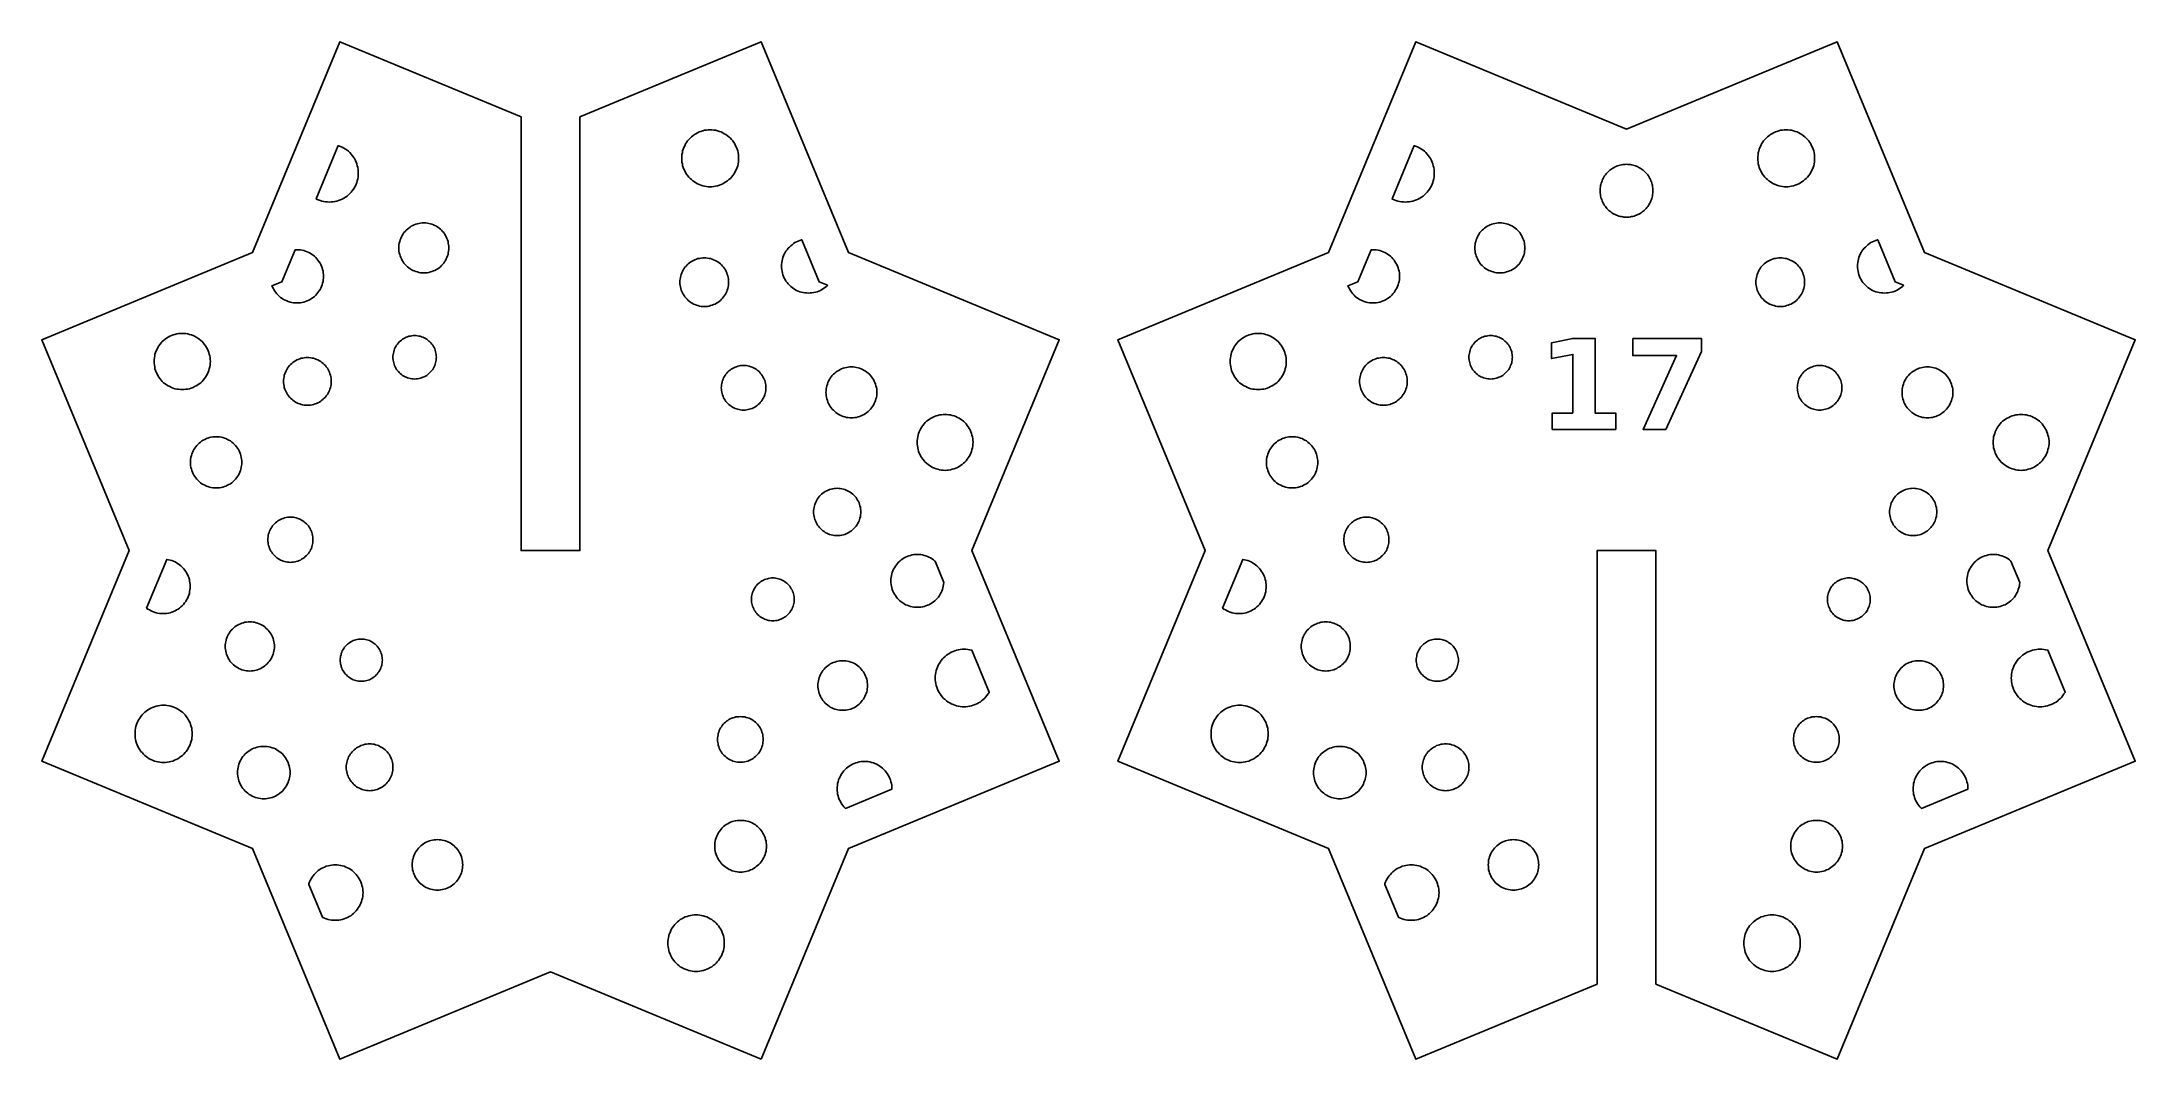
# Model space of a CAD drawing. Header units: millimetres. Extents: x -35 to 108, y -35 to 35.
import ezdxf

# ---------------------------------------------------------------- set-up
doc = ezdxf.new("R2010")
doc.units = ezdxf.units.MM
doc.layers.add('CUT', color=1, linetype='Continuous')
doc.layers.add('ENGRAVE', color=7, linetype='Continuous')

msp = doc.modelspace()

# ---------------------------------------------------------------- linework, layer by layer
at = {"layer": 'CUT'}
for points in [[(14.35, -34.65), (0, -28.7), (-14.35, -34.65), (-20.29, -20.29), (-34.65, -14.35), (-28.7, 0), (-34.65, 14.35), (-20.29, 20.29), (-14.35, 34.65), (-2, 29.53), (-2, 0), (2, 0), (2, 29.53), (14.35, 34.65), (20.29, 20.29), (34.65, 14.35), (28.7, 0), (34.65, -14.35), (20.29, -20.29), (14.35, -34.65)], [(75.29, -29.53), (75.29, 0), (71.29, 0), (71.29, -29.53), (58.94, -34.65), (53, -20.29), (38.65, -14.35), (44.59, 0), (38.65, 14.35), (53, 20.29), (58.94, 34.65), (73.29, 28.7), (87.64, 34.65), (93.59, 20.29), (107.94, 14.35), (101.99, 0), (107.94, -14.35), (93.59, -20.29), (87.64, -34.65), (75.29, -29.53)], [(12.71, 26.09), (12.75, 26.21), (12.78, 26.34), (12.8, 26.46), (12.81, 26.59), (12.81, 26.72), (12.81, 26.84), (12.8, 26.97), (12.78, 27.09), (12.75, 27.22), (12.71, 27.34), (12.67, 27.46), (12.61, 27.57), (12.55, 27.69), (12.49, 27.79), (12.41, 27.9), (12.33, 27.99), (12.25, 28.09), (12.15, 28.17), (12.06, 28.25), (11.95, 28.33), (11.84, 28.39), (11.73, 28.45), (11.62, 28.51), (11.5, 28.55), (11.38, 28.59), (11.25, 28.62), (11.13, 28.64), (11, 28.65), (10.88, 28.65), (10.75, 28.65), (10.62, 28.64), (10.5, 28.62), (10.37, 28.59), (10.25, 28.55), (10.13, 28.51), (10.02, 28.45), (9.91, 28.39), (9.8, 28.33), (9.7, 28.25), (9.6, 28.17), (9.51, 28.09), (9.42, 27.99), (9.34, 27.9), (9.26, 27.79), (9.2, 27.69), (9.14, 27.57), (9.09, 27.46), (9.04, 27.34), (9, 27.22), (8.98, 27.09), (8.95, 26.97), (8.94, 26.84), (8.94, 26.72), (8.94, 26.59), (8.95, 26.46), (8.98, 26.34), (9, 26.21), (9.04, 26.09), (9.09, 25.97), (9.14, 25.86), (9.2, 25.75), (9.26, 25.64), (9.34, 25.54), (9.42, 25.44), (9.51, 25.35), (9.6, 25.26), (9.7, 25.18), (9.8, 25.11), (9.91, 25.04), (10.02, 24.98), (10.13, 24.93), (10.25, 24.88), (10.37, 24.84), (10.5, 24.82), (10.62, 24.8), (10.75, 24.78), (10.88, 24.78), (11, 24.78), (11.13, 24.8), (11.25, 24.82), (11.38, 24.84), (11.5, 24.88), (11.62, 24.93), (11.73, 24.98), (11.84, 25.04), (11.95, 25.11), (12.06, 25.18), (12.15, 25.26), (12.25, 25.35), (12.33, 25.44), (12.41, 25.54), (12.49, 25.64), (12.55, 25.75), (12.61, 25.86), (12.67, 25.97), (12.71, 26.09)], [(86.04, 26.21), (86.07, 26.34), (86.09, 26.46), (86.1, 26.59), (86.1, 26.72), (86.1, 26.84), (86.09, 26.97), (86.07, 27.09), (86.04, 27.22), (86, 27.34), (85.96, 27.46), (85.9, 27.57), (85.84, 27.69), (85.78, 27.79), (85.7, 27.9), (85.62, 27.99), (85.54, 28.09), (85.44, 28.17), (85.35, 28.25), (85.24, 28.33), (85.14, 28.39), (85.02, 28.45), (84.91, 28.51), (84.79, 28.55), (84.67, 28.59), (84.54, 28.62), (84.42, 28.64), (84.29, 28.65), (84.17, 28.65), (84.04, 28.65), (83.91, 28.64), (83.79, 28.62), (83.67, 28.59), (83.54, 28.55), (83.43, 28.51), (83.31, 28.45), (83.2, 28.39), (83.09, 28.33), (82.99, 28.25), (82.89, 28.17), (82.8, 28.09), (82.71, 27.99), (82.63, 27.9), (82.56, 27.79), (82.49, 27.69), (82.43, 27.57), (82.38, 27.46), (82.33, 27.34), (82.3, 27.22), (82.27, 27.09), (82.25, 26.97), (82.23, 26.84), (82.23, 26.72), (82.23, 26.59), (82.25, 26.46), (82.27, 26.34), (82.3, 26.21), (82.33, 26.09), (82.38, 25.97), (82.43, 25.86), (82.49, 25.75), (82.56, 25.64), (82.63, 25.54), (82.71, 25.44), (82.8, 25.35), (82.89, 25.26), (82.99, 25.18), (83.09, 25.11), (83.2, 25.04), (83.31, 24.98), (83.43, 24.93), (83.54, 24.88), (83.67, 24.84), (83.79, 24.82), (83.91, 24.8), (84.04, 24.78), (84.17, 24.78), (84.29, 24.78), (84.42, 24.8), (84.54, 24.82), (84.67, 24.84), (84.79, 24.88), (84.91, 24.93), (85.02, 24.98), (85.14, 25.04), (85.24, 25.11), (85.35, 25.18), (85.44, 25.26), (85.54, 25.35), (85.62, 25.44), (85.7, 25.54), (85.78, 25.64), (85.84, 25.75), (85.9, 25.86), (85.96, 25.97), (86, 26.09), (86.04, 26.21)], [(-13.2, 25.07), (-13.16, 25.19), (-13.13, 25.32), (-13.11, 25.45), (-13.1, 25.57), (-13.09, 25.7), (-13.1, 25.83), (-13.11, 25.96), (-13.13, 26.09), (-13.16, 26.21), (-13.2, 26.34), (-13.24, 26.46), (-13.29, 26.57), (-13.36, 26.69), (-13.42, 26.8), (-13.5, 26.9), (-13.58, 27), (-13.67, 27.1), (-13.76, 27.19), (-13.86, 27.27), (-13.97, 27.34), (-14.08, 27.41), (-14.19, 27.47), (-14.31, 27.52), (-14.43, 27.57), (-14.46, 27.58), (-15.97, 23.95), (-15.94, 23.93), (-15.82, 23.88), (-15.7, 23.84), (-15.57, 23.8), (-15.45, 23.77), (-15.32, 23.75), (-15.19, 23.74), (-15.06, 23.73), (-14.93, 23.74), (-14.81, 23.75), (-14.68, 23.77), (-14.55, 23.8), (-14.43, 23.84), (-14.31, 23.88), (-14.19, 23.93), (-14.08, 23.99), (-13.97, 24.06), (-13.86, 24.14), (-13.76, 24.22), (-13.67, 24.31), (-13.58, 24.4), (-13.5, 24.5), (-13.42, 24.61), (-13.36, 24.72), (-13.29, 24.83), (-13.24, 24.95), (-13.2, 25.07)], [(60.13, 25.19), (60.16, 25.32), (60.18, 25.45), (60.2, 25.57), (60.2, 25.7), (60.2, 25.83), (60.18, 25.96), (60.16, 26.09), (60.13, 26.21), (60.09, 26.34), (60.05, 26.46), (60, 26.57), (59.94, 26.69), (59.87, 26.8), (59.79, 26.9), (59.71, 27), (59.62, 27.1), (59.53, 27.19), (59.43, 27.27), (59.32, 27.34), (59.21, 27.41), (59.1, 27.47), (58.98, 27.52), (58.86, 27.57), (58.83, 27.58), (57.32, 23.95), (57.36, 23.93), (57.47, 23.88), (57.59, 23.84), (57.72, 23.8), (57.84, 23.77), (57.97, 23.75), (58.1, 23.74), (58.23, 23.73), (58.36, 23.74), (58.49, 23.75), (58.61, 23.77), (58.74, 23.8), (58.86, 23.84), (58.98, 23.88), (59.1, 23.93), (59.21, 23.99), (59.32, 24.06), (59.43, 24.14), (59.53, 24.22), (59.62, 24.31), (59.71, 24.4), (59.79, 24.5), (59.87, 24.61), (59.94, 24.72), (60, 24.83), (60.05, 24.95), (60.09, 25.07), (60.13, 25.19)], [(75.09, 24.59), (75.08, 24.68), (75.07, 24.77), (75.06, 24.86), (75.04, 24.94), (75.01, 25.03), (74.99, 25.11), (74.95, 25.19), (74.92, 25.27), (74.88, 25.35), (74.83, 25.43), (74.79, 25.51), (74.74, 25.58), (74.68, 25.65), (74.62, 25.71), (74.56, 25.78), (74.5, 25.84), (74.43, 25.9), (74.36, 25.95), (74.29, 26), (74.22, 26.05), (74.14, 26.09), (74.06, 26.13), (73.98, 26.17), (73.9, 26.2), (73.81, 26.23), (73.73, 26.25), (73.64, 26.27), (73.56, 26.29), (73.47, 26.3), (73.38, 26.3), (73.29, 26.31), (73.2, 26.3), (73.11, 26.3), (73.03, 26.29), (72.94, 26.27), (72.85, 26.25), (72.77, 26.23), (72.68, 26.2), (72.6, 26.17), (72.52, 26.13), (72.44, 26.09), (72.37, 26.05), (72.29, 26), (72.22, 25.95), (72.15, 25.9), (72.08, 25.84), (72.02, 25.78), (71.96, 25.71), (71.9, 25.65), (71.85, 25.58), (71.79, 25.51), (71.75, 25.43), (71.7, 25.35), (71.66, 25.27), (71.63, 25.19), (71.6, 25.11), (71.57, 25.03), (71.54, 24.94), (71.53, 24.86), (71.51, 24.77), (71.5, 24.68), (71.49, 24.59), (71.49, 24.51), (71.49, 24.42), (71.5, 24.33), (71.51, 24.24), (71.53, 24.15), (71.54, 24.07), (71.57, 23.98), (71.6, 23.9), (71.63, 23.82), (71.66, 23.74), (71.7, 23.66), (71.75, 23.58), (71.79, 23.51), (71.85, 23.43), (71.9, 23.36), (71.96, 23.3), (72.02, 23.23), (72.08, 23.17), (72.15, 23.11), (72.22, 23.06), (72.29, 23.01), (72.37, 22.96), (72.44, 22.92), (72.52, 22.88), (72.6, 22.84), (72.68, 22.81), (72.77, 22.78), (72.85, 22.76), (72.94, 22.74), (73.03, 22.72), (73.11, 22.71), (73.2, 22.71), (73.29, 22.71), (73.38, 22.71), (73.47, 22.71), (73.56, 22.72), (73.64, 22.74), (73.73, 22.76), (73.81, 22.78), (73.9, 22.81), (73.98, 22.84), (74.06, 22.88), (74.14, 22.92), (74.22, 22.96), (74.29, 23.01), (74.36, 23.06), (74.43, 23.11), (74.5, 23.17), (74.56, 23.23), (74.62, 23.3), (74.68, 23.36), (74.74, 23.43), (74.79, 23.51), (74.83, 23.58), (74.88, 23.66), (74.92, 23.74), (74.95, 23.82), (74.99, 23.9), (75.01, 23.98), (75.04, 24.07), (75.06, 24.15), (75.07, 24.24), (75.08, 24.33), (75.09, 24.42), (75.09, 24.51), (75.09, 24.59)], [(-7.01, 20.06), (-6.98, 20.17), (-6.96, 20.28), (-6.94, 20.39), (-6.93, 20.5), (-6.92, 20.61), (-6.93, 20.72), (-6.94, 20.83), (-6.96, 20.94), (-6.98, 21.05), (-7.01, 21.16), (-7.05, 21.26), (-7.1, 21.36), (-7.15, 21.46), (-7.21, 21.56), (-7.27, 21.65), (-7.35, 21.73), (-7.42, 21.82), (-7.5, 21.89), (-7.59, 21.96), (-7.68, 22.03), (-7.77, 22.09), (-7.87, 22.14), (-7.97, 22.19), (-8.08, 22.22), (-8.18, 22.26), (-8.29, 22.28), (-8.4, 22.3), (-8.51, 22.31), (-8.63, 22.31), (-8.74, 22.31), (-8.85, 22.3), (-8.96, 22.28), (-9.07, 22.26), (-9.17, 22.22), (-9.28, 22.19), (-9.38, 22.14), (-9.48, 22.09), (-9.57, 22.03), (-9.66, 21.96), (-9.75, 21.89), (-9.83, 21.82), (-9.91, 21.73), (-9.98, 21.65), (-10.04, 21.56), (-10.1, 21.46), (-10.15, 21.36), (-10.2, 21.26), (-10.24, 21.16), (-10.27, 21.05), (-10.3, 20.94), (-10.32, 20.83), (-10.33, 20.72), (-10.33, 20.61), (-10.33, 20.5), (-10.32, 20.39), (-10.3, 20.28), (-10.27, 20.17), (-10.24, 20.06), (-10.2, 19.96), (-10.15, 19.86), (-10.1, 19.76), (-10.04, 19.66), (-9.98, 19.57), (-9.91, 19.49), (-9.83, 19.41), (-9.75, 19.33), (-9.66, 19.26), (-9.57, 19.19), (-9.48, 19.14), (-9.38, 19.08), (-9.28, 19.04), (-9.17, 19), (-9.07, 18.97), (-8.96, 18.94), (-8.85, 18.92), (-8.74, 18.91), (-8.63, 18.91), (-8.51, 18.91), (-8.4, 18.92), (-8.29, 18.94), (-8.18, 18.97), (-8.08, 19), (-7.97, 19.04), (-7.87, 19.08), (-7.77, 19.14), (-7.68, 19.19), (-7.59, 19.26), (-7.5, 19.33), (-7.42, 19.41), (-7.35, 19.49), (-7.27, 19.57), (-7.21, 19.66), (-7.15, 19.76), (-7.1, 19.86), (-7.05, 19.96), (-7.01, 20.06)], [(66.31, 20.17), (66.34, 20.28), (66.35, 20.39), (66.37, 20.5), (66.37, 20.61), (66.37, 20.72), (66.35, 20.83), (66.34, 20.94), (66.31, 21.05), (66.28, 21.16), (66.24, 21.26), (66.19, 21.36), (66.14, 21.46), (66.08, 21.56), (66.02, 21.65), (65.95, 21.73), (65.87, 21.82), (65.79, 21.89), (65.7, 21.96), (65.61, 22.03), (65.52, 22.09), (65.42, 22.14), (65.32, 22.19), (65.21, 22.22), (65.11, 22.26), (65, 22.28), (64.89, 22.3), (64.78, 22.31), (64.67, 22.31), (64.55, 22.31), (64.44, 22.3), (64.33, 22.28), (64.22, 22.26), (64.12, 22.22), (64.01, 22.19), (63.91, 22.14), (63.81, 22.09), (63.72, 22.03), (63.63, 21.96), (63.54, 21.89), (63.46, 21.82), (63.38, 21.73), (63.31, 21.65), (63.25, 21.56), (63.19, 21.46), (63.14, 21.36), (63.09, 21.26), (63.05, 21.16), (63.02, 21.05), (62.99, 20.94), (62.98, 20.83), (62.97, 20.72), (62.96, 20.61), (62.97, 20.5), (62.98, 20.39), (62.99, 20.28), (63.02, 20.17), (63.05, 20.06), (63.09, 19.96), (63.14, 19.86), (63.19, 19.76), (63.25, 19.66), (63.31, 19.57), (63.38, 19.49), (63.46, 19.41), (63.54, 19.33), (63.63, 19.26), (63.72, 19.19), (63.81, 19.14), (63.91, 19.08), (64.01, 19.04), (64.12, 19), (64.22, 18.97), (64.33, 18.94), (64.44, 18.92), (64.55, 18.91), (64.67, 18.91), (64.78, 18.91), (64.89, 18.92), (65, 18.94), (65.11, 18.97), (65.21, 19), (65.32, 19.04), (65.42, 19.08), (65.52, 19.14), (65.61, 19.19), (65.7, 19.26), (65.79, 19.33), (65.87, 19.41), (65.95, 19.49), (66.02, 19.57), (66.08, 19.66), (66.14, 19.76), (66.19, 19.86), (66.24, 19.96), (66.28, 20.06), (66.31, 20.17)], [(-15.56, 18.09), (-15.52, 18.2), (-15.49, 18.32), (-15.48, 18.44), (-15.46, 18.56), (-15.46, 18.67), (-15.46, 18.79), (-15.48, 18.91), (-15.49, 19.03), (-15.52, 19.14), (-15.56, 19.26), (-15.6, 19.37), (-15.65, 19.48), (-15.7, 19.58), (-15.77, 19.68), (-15.84, 19.78), (-15.91, 19.87), (-15.99, 19.96), (-16.08, 20.04), (-16.17, 20.11), (-16.27, 20.18), (-16.37, 20.25), (-16.47, 20.3), (-16.58, 20.35), (-16.69, 20.39), (-16.81, 20.43), (-16.92, 20.45), (-17.04, 20.47), (-17.16, 20.49), (-17.28, 20.49), (-17.39, 20.49), (-17.4, 20.48), (-18.3, 18.3), (-18.97, 18.03), (-18.95, 17.98), (-18.9, 17.87), (-18.85, 17.77), (-18.78, 17.67), (-18.72, 17.57), (-18.64, 17.48), (-18.56, 17.39), (-18.47, 17.31), (-18.38, 17.23), (-18.28, 17.16), (-18.18, 17.1), (-18.08, 17.05), (-17.97, 17), (-17.86, 16.96), (-17.74, 16.92), (-17.63, 16.89), (-17.51, 16.87), (-17.39, 16.86), (-17.28, 16.86), (-17.16, 16.86), (-17.04, 16.87), (-16.92, 16.89), (-16.81, 16.92), (-16.69, 16.96), (-16.58, 17), (-16.47, 17.05), (-16.37, 17.1), (-16.27, 17.16), (-16.17, 17.23), (-16.08, 17.31), (-15.99, 17.39), (-15.91, 17.48), (-15.84, 17.57), (-15.77, 17.67), (-15.7, 17.77), (-15.65, 17.87), (-15.6, 17.98), (-15.56, 18.09)], [(18.39, 17.72), (18.49, 17.78), (18.6, 17.84), (18.69, 17.91), (18.79, 17.99), (18.87, 18.07), (18.3, 18.3), (17.12, 21.16), (17.1, 21.15), (16.98, 21.12), (16.87, 21.07), (16.76, 21.02), (16.65, 20.97), (16.55, 20.9), (16.45, 20.83), (16.36, 20.76), (16.27, 20.67), (16.19, 20.59), (16.11, 20.49), (16.04, 20.4), (15.98, 20.29), (15.92, 20.19), (15.87, 20.08), (15.83, 19.96), (15.8, 19.85), (15.77, 19.73), (15.75, 19.61), (15.74, 19.49), (15.73, 19.37), (15.74, 19.25), (15.75, 19.13), (15.77, 19.01), (15.8, 18.9), (15.83, 18.78), (15.87, 18.67), (15.92, 18.56), (15.98, 18.45), (16.04, 18.35), (16.11, 18.25), (16.19, 18.16), (16.27, 18.07), (16.36, 17.99), (16.45, 17.91), (16.55, 17.84), (16.65, 17.78), (16.76, 17.72), (16.87, 17.67), (16.98, 17.63), (17.1, 17.59), (17.21, 17.57), (17.33, 17.55), (17.45, 17.54), (17.57, 17.53), (17.69, 17.54), (17.81, 17.55), (17.93, 17.57), (18.05, 17.59), (18.17, 17.63), (18.28, 17.67), (18.39, 17.72)], [(57.77, 18.2), (57.8, 18.32), (57.82, 18.44), (57.83, 18.56), (57.83, 18.67), (57.83, 18.79), (57.82, 18.91), (57.8, 19.03), (57.77, 19.14), (57.73, 19.26), (57.69, 19.37), (57.64, 19.48), (57.59, 19.58), (57.52, 19.68), (57.46, 19.78), (57.38, 19.87), (57.3, 19.96), (57.21, 20.04), (57.12, 20.11), (57.02, 20.18), (56.92, 20.25), (56.82, 20.3), (56.71, 20.35), (56.6, 20.39), (56.49, 20.43), (56.37, 20.45), (56.25, 20.47), (56.13, 20.49), (56.02, 20.49), (55.9, 20.49), (55.89, 20.48), (54.99, 18.3), (54.32, 18.03), (54.34, 17.98), (54.39, 17.87), (54.44, 17.77), (54.51, 17.67), (54.58, 17.57), (54.65, 17.48), (54.73, 17.39), (54.82, 17.31), (54.91, 17.23), (55.01, 17.16), (55.11, 17.1), (55.21, 17.05), (55.32, 17), (55.43, 16.96), (55.55, 16.92), (55.66, 16.89), (55.78, 16.87), (55.9, 16.86), (56.02, 16.86), (56.13, 16.86), (56.25, 16.87), (56.37, 16.89), (56.49, 16.92), (56.6, 16.96), (56.71, 17), (56.82, 17.05), (56.92, 17.1), (57.02, 17.16), (57.12, 17.23), (57.21, 17.31), (57.3, 17.39), (57.38, 17.48), (57.46, 17.57), (57.52, 17.67), (57.59, 17.77), (57.64, 17.87), (57.69, 17.98), (57.73, 18.09), (57.77, 18.2)], [(91.79, 17.78), (91.89, 17.84), (91.99, 17.91), (92.08, 17.99), (92.16, 18.07), (91.6, 18.3), (90.41, 21.16), (90.39, 21.15), (90.27, 21.12), (90.16, 21.07), (90.05, 21.02), (89.94, 20.97), (89.84, 20.9), (89.74, 20.83), (89.65, 20.76), (89.56, 20.67), (89.48, 20.59), (89.4, 20.49), (89.33, 20.4), (89.27, 20.29), (89.21, 20.19), (89.16, 20.08), (89.12, 19.96), (89.09, 19.85), (89.06, 19.73), (89.04, 19.61), (89.03, 19.49), (89.02, 19.37), (89.03, 19.25), (89.04, 19.13), (89.06, 19.01), (89.09, 18.9), (89.12, 18.78), (89.16, 18.67), (89.21, 18.56), (89.27, 18.45), (89.33, 18.35), (89.4, 18.25), (89.48, 18.16), (89.56, 18.07), (89.65, 17.99), (89.74, 17.91), (89.84, 17.84), (89.94, 17.78), (90.05, 17.72), (90.16, 17.67), (90.27, 17.63), (90.39, 17.59), (90.51, 17.57), (90.62, 17.55), (90.74, 17.54), (90.86, 17.53), (90.99, 17.54), (91.11, 17.55), (91.22, 17.57), (91.34, 17.59), (91.46, 17.63), (91.57, 17.67), (91.68, 17.72), (91.79, 17.78)], [(12.04, 17.74), (12.07, 17.85), (12.1, 17.95), (12.12, 18.06), (12.13, 18.17), (12.13, 18.28), (12.13, 18.39), (12.12, 18.49), (12.1, 18.6), (12.07, 18.71), (12.04, 18.81), (12, 18.91), (11.96, 19.01), (11.91, 19.11), (11.85, 19.2), (11.79, 19.29), (11.72, 19.37), (11.65, 19.45), (11.57, 19.52), (11.48, 19.59), (11.39, 19.66), (11.3, 19.71), (11.21, 19.76), (11.11, 19.81), (11.01, 19.85), (10.9, 19.88), (10.8, 19.9), (10.69, 19.92), (10.58, 19.93), (10.47, 19.94), (10.37, 19.93), (10.26, 19.92), (10.15, 19.9), (10.04, 19.88), (9.94, 19.85), (9.84, 19.81), (9.74, 19.76), (9.64, 19.71), (9.55, 19.66), (9.46, 19.59), (9.38, 19.52), (9.3, 19.45), (9.23, 19.37), (9.16, 19.29), (9.1, 19.2), (9.04, 19.11), (8.99, 19.01), (8.94, 18.91), (8.9, 18.81), (8.87, 18.71), (8.85, 18.6), (8.83, 18.49), (8.82, 18.39), (8.82, 18.28), (8.82, 18.17), (8.83, 18.06), (8.85, 17.95), (8.87, 17.85), (8.9, 17.74), (8.94, 17.64), (8.99, 17.54), (9.04, 17.45), (9.1, 17.36), (9.16, 17.27), (9.23, 17.18), (9.3, 17.11), (9.38, 17.03), (9.46, 16.96), (9.55, 16.9), (9.64, 16.84), (9.74, 16.79), (9.84, 16.75), (9.94, 16.71), (10.04, 16.68), (10.15, 16.65), (10.26, 16.63), (10.37, 16.62), (10.47, 16.62), (10.58, 16.62), (10.69, 16.63), (10.8, 16.65), (10.9, 16.68), (11.01, 16.71), (11.11, 16.75), (11.21, 16.79), (11.3, 16.84), (11.39, 16.9), (11.48, 16.96), (11.57, 17.03), (11.65, 17.11), (11.72, 17.18), (11.79, 17.27), (11.85, 17.36), (11.91, 17.45), (11.96, 17.54), (12, 17.64), (12.04, 17.74)], [(85.37, 17.85), (85.39, 17.95), (85.41, 18.06), (85.42, 18.17), (85.42, 18.28), (85.42, 18.39), (85.41, 18.49), (85.39, 18.6), (85.37, 18.71), (85.33, 18.81), (85.3, 18.91), (85.25, 19.01), (85.2, 19.11), (85.14, 19.2), (85.08, 19.29), (85.01, 19.37), (84.94, 19.45), (84.86, 19.52), (84.77, 19.59), (84.69, 19.66), (84.59, 19.71), (84.5, 19.76), (84.4, 19.81), (84.3, 19.85), (84.19, 19.88), (84.09, 19.9), (83.98, 19.92), (83.87, 19.93), (83.76, 19.94), (83.66, 19.93), (83.55, 19.92), (83.44, 19.9), (83.34, 19.88), (83.23, 19.85), (83.13, 19.81), (83.03, 19.76), (82.94, 19.71), (82.84, 19.66), (82.76, 19.59), (82.67, 19.52), (82.59, 19.45), (82.52, 19.37), (82.45, 19.29), (82.39, 19.2), (82.33, 19.11), (82.28, 19.01), (82.23, 18.91), (82.19, 18.81), (82.16, 18.71), (82.14, 18.6), (82.12, 18.49), (82.11, 18.39), (82.11, 18.28), (82.11, 18.17), (82.12, 18.06), (82.14, 17.95), (82.16, 17.85), (82.19, 17.74), (82.23, 17.64), (82.28, 17.54), (82.33, 17.45), (82.39, 17.36), (82.45, 17.27), (82.52, 17.18), (82.59, 17.11), (82.67, 17.03), (82.76, 16.96), (82.84, 16.9), (82.94, 16.84), (83.03, 16.79), (83.13, 16.75), (83.23, 16.71), (83.34, 16.68), (83.44, 16.65), (83.55, 16.63), (83.66, 16.62), (83.76, 16.62), (83.87, 16.62), (83.98, 16.63), (84.09, 16.65), (84.19, 16.68), (84.3, 16.71), (84.4, 16.75), (84.5, 16.79), (84.59, 16.84), (84.69, 16.9), (84.77, 16.96), (84.86, 17.03), (84.94, 17.11), (85.01, 17.18), (85.08, 17.27), (85.14, 17.36), (85.2, 17.45), (85.25, 17.54), (85.3, 17.64), (85.33, 17.74), (85.37, 17.85)], [(-23.27, 12.26), (-23.24, 12.38), (-23.21, 12.5), (-23.19, 12.62), (-23.18, 12.75), (-23.17, 12.87), (-23.18, 13), (-23.19, 13.12), (-23.21, 13.25), (-23.24, 13.37), (-23.27, 13.49), (-23.32, 13.61), (-23.37, 13.72), (-23.43, 13.83), (-23.49, 13.94), (-23.57, 14.04), (-23.65, 14.14), (-23.73, 14.23), (-23.82, 14.31), (-23.92, 14.39), (-24.02, 14.47), (-24.13, 14.53), (-24.24, 14.59), (-24.35, 14.64), (-24.47, 14.69), (-24.59, 14.72), (-24.71, 14.75), (-24.84, 14.77), (-24.96, 14.78), (-25.09, 14.79), (-25.21, 14.78), (-25.34, 14.77), (-25.46, 14.75), (-25.58, 14.72), (-25.7, 14.69), (-25.82, 14.64), (-25.93, 14.59), (-26.04, 14.53), (-26.15, 14.47), (-26.25, 14.39), (-26.35, 14.31), (-26.44, 14.23), (-26.53, 14.14), (-26.61, 14.04), (-26.68, 13.94), (-26.74, 13.83), (-26.8, 13.72), (-26.86, 13.61), (-26.9, 13.49), (-26.94, 13.37), (-26.96, 13.25), (-26.98, 13.12), (-27, 13), (-27, 12.87), (-27, 12.75), (-26.98, 12.62), (-26.96, 12.5), (-26.94, 12.38), (-26.9, 12.26), (-26.86, 12.14), (-26.8, 12.03), (-26.74, 11.92), (-26.68, 11.81), (-26.61, 11.71), (-26.53, 11.61), (-26.44, 11.52), (-26.35, 11.43), (-26.25, 11.36), (-26.15, 11.28), (-26.04, 11.22), (-25.93, 11.16), (-25.82, 11.11), (-25.7, 11.06), (-25.58, 11.02), (-25.46, 11), (-25.34, 10.98), (-25.21, 10.96), (-25.09, 10.96), (-24.96, 10.96), (-24.84, 10.98), (-24.71, 11), (-24.59, 11.02), (-24.47, 11.06), (-24.35, 11.11), (-24.24, 11.16), (-24.13, 11.22), (-24.02, 11.28), (-23.92, 11.36), (-23.82, 11.43), (-23.73, 11.52), (-23.65, 11.61), (-23.57, 11.71), (-23.49, 11.81), (-23.43, 11.92), (-23.37, 12.03), (-23.32, 12.14), (-23.27, 12.26)], [(-7.85, 12.69), (-7.83, 12.78), (-7.8, 12.87), (-7.79, 12.97), (-7.78, 13.07), (-7.77, 13.16), (-7.78, 13.26), (-7.79, 13.35), (-7.8, 13.45), (-7.83, 13.54), (-7.85, 13.64), (-7.89, 13.73), (-7.93, 13.82), (-7.97, 13.9), (-8.02, 13.98), (-8.08, 14.06), (-8.14, 14.14), (-8.21, 14.21), (-8.28, 14.27), (-8.35, 14.33), (-8.43, 14.39), (-8.51, 14.44), (-8.6, 14.49), (-8.69, 14.53), (-8.78, 14.56), (-8.87, 14.59), (-8.96, 14.61), (-9.06, 14.63), (-9.16, 14.64), (-9.25, 14.64), (-9.35, 14.64), (-9.45, 14.63), (-9.54, 14.61), (-9.64, 14.59), (-9.73, 14.56), (-9.82, 14.53), (-9.91, 14.49), (-9.99, 14.44), (-10.07, 14.39), (-10.15, 14.33), (-10.23, 14.27), (-10.3, 14.21), (-10.36, 14.14), (-10.43, 14.06), (-10.48, 13.98), (-10.53, 13.9), (-10.58, 13.82), (-10.62, 13.73), (-10.65, 13.64), (-10.68, 13.54), (-10.7, 13.45), (-10.72, 13.35), (-10.73, 13.26), (-10.73, 13.16), (-10.73, 13.07), (-10.72, 12.97), (-10.7, 12.87), (-10.68, 12.78), (-10.65, 12.69), (-10.62, 12.6), (-10.58, 12.51), (-10.53, 12.42), (-10.48, 12.34), (-10.43, 12.26), (-10.36, 12.19), (-10.3, 12.12), (-10.23, 12.05), (-10.15, 11.99), (-10.07, 11.93), (-9.99, 11.88), (-9.91, 11.84), (-9.82, 11.8), (-9.73, 11.76), (-9.64, 11.73), (-9.54, 11.71), (-9.45, 11.7), (-9.35, 11.69), (-9.25, 11.68), (-9.16, 11.69), (-9.06, 11.7), (-8.96, 11.71), (-8.87, 11.73), (-8.78, 11.76), (-8.69, 11.8), (-8.6, 11.84), (-8.51, 11.88), (-8.43, 11.93), (-8.35, 11.99), (-8.28, 12.05), (-8.21, 12.12), (-8.14, 12.19), (-8.08, 12.26), (-8.02, 12.34), (-7.97, 12.42), (-7.93, 12.51), (-7.89, 12.6), (-7.85, 12.69)], [(50.05, 12.38), (50.08, 12.5), (50.1, 12.62), (50.11, 12.75), (50.12, 12.87), (50.11, 13), (50.1, 13.12), (50.08, 13.25), (50.05, 13.37), (50.02, 13.49), (49.97, 13.61), (49.92, 13.72), (49.86, 13.83), (49.8, 13.94), (49.72, 14.04), (49.64, 14.14), (49.56, 14.23), (49.47, 14.31), (49.37, 14.39), (49.27, 14.47), (49.16, 14.53), (49.05, 14.59), (48.94, 14.64), (48.82, 14.69), (48.7, 14.72), (48.58, 14.75), (48.45, 14.77), (48.33, 14.78), (48.2, 14.79), (48.08, 14.78), (47.95, 14.77), (47.83, 14.75), (47.71, 14.72), (47.59, 14.69), (47.47, 14.64), (47.36, 14.59), (47.25, 14.53), (47.14, 14.47), (47.04, 14.39), (46.94, 14.31), (46.85, 14.23), (46.77, 14.14), (46.69, 14.04), (46.61, 13.94), (46.55, 13.83), (46.49, 13.72), (46.44, 13.61), (46.39, 13.49), (46.36, 13.37), (46.33, 13.25), (46.31, 13.12), (46.29, 13), (46.29, 12.87), (46.29, 12.75), (46.31, 12.62), (46.33, 12.5), (46.36, 12.38), (46.39, 12.26), (46.44, 12.14), (46.49, 12.03), (46.55, 11.92), (46.61, 11.81), (46.69, 11.71), (46.77, 11.61), (46.85, 11.52), (46.94, 11.43), (47.04, 11.36), (47.14, 11.28), (47.25, 11.22), (47.36, 11.16), (47.47, 11.11), (47.59, 11.06), (47.71, 11.02), (47.83, 11), (47.95, 10.98), (48.08, 10.96), (48.2, 10.96), (48.33, 10.96), (48.45, 10.98), (48.58, 11), (48.7, 11.02), (48.82, 11.06), (48.94, 11.11), (49.05, 11.16), (49.16, 11.22), (49.27, 11.28), (49.37, 11.36), (49.47, 11.43), (49.56, 11.52), (49.64, 11.61), (49.72, 11.71), (49.8, 11.81), (49.86, 11.92), (49.92, 12.03), (49.97, 12.14), (50.02, 12.26), (50.05, 12.38)], [(65.47, 12.78), (65.49, 12.87), (65.5, 12.97), (65.51, 13.07), (65.52, 13.16), (65.51, 13.26), (65.5, 13.35), (65.49, 13.45), (65.47, 13.54), (65.44, 13.64), (65.4, 13.73), (65.36, 13.82), (65.32, 13.9), (65.27, 13.98), (65.21, 14.06), (65.15, 14.14), (65.08, 14.21), (65.01, 14.27), (64.94, 14.33), (64.86, 14.39), (64.78, 14.44), (64.69, 14.49), (64.6, 14.53), (64.51, 14.56), (64.42, 14.59), (64.33, 14.61), (64.23, 14.63), (64.13, 14.64), (64.04, 14.64), (63.94, 14.64), (63.84, 14.63), (63.75, 14.61), (63.65, 14.59), (63.56, 14.56), (63.47, 14.53), (63.38, 14.49), (63.3, 14.44), (63.22, 14.39), (63.14, 14.33), (63.06, 14.27), (62.99, 14.21), (62.93, 14.14), (62.86, 14.06), (62.81, 13.98), (62.76, 13.9), (62.71, 13.82), (62.67, 13.73), (62.64, 13.64), (62.61, 13.54), (62.59, 13.45), (62.57, 13.35), (62.56, 13.26), (62.56, 13.16), (62.56, 13.07), (62.57, 12.97), (62.59, 12.87), (62.61, 12.78), (62.64, 12.69), (62.67, 12.6), (62.71, 12.51), (62.76, 12.42), (62.81, 12.34), (62.86, 12.26), (62.93, 12.19), (62.99, 12.12), (63.06, 12.05), (63.14, 11.99), (63.22, 11.93), (63.3, 11.88), (63.38, 11.84), (63.47, 11.8), (63.56, 11.76), (63.65, 11.73), (63.75, 11.71), (63.84, 11.7), (63.94, 11.69), (64.04, 11.68), (64.13, 11.69), (64.23, 11.7), (64.33, 11.71), (64.42, 11.73), (64.51, 11.76), (64.6, 11.8), (64.69, 11.84), (64.78, 11.88), (64.86, 11.93), (64.94, 11.99), (65.01, 12.05), (65.08, 12.12), (65.15, 12.19), (65.21, 12.26), (65.27, 12.34), (65.32, 12.42), (65.36, 12.51), (65.4, 12.6), (65.44, 12.69), (65.47, 12.78)], [(-15.02, 11), (-14.99, 11.1), (-14.96, 11.2), (-14.94, 11.31), (-14.93, 11.41), (-14.93, 11.52), (-14.93, 11.63), (-14.94, 11.73), (-14.96, 11.84), (-14.99, 11.94), (-15.02, 12.04), (-15.05, 12.14), (-15.1, 12.24), (-15.15, 12.33), (-15.2, 12.42), (-15.27, 12.51), (-15.33, 12.59), (-15.41, 12.67), (-15.48, 12.74), (-15.57, 12.81), (-15.65, 12.87), (-15.74, 12.93), (-15.84, 12.98), (-15.93, 13.02), (-16.03, 13.06), (-16.14, 13.09), (-16.24, 13.11), (-16.34, 13.13), (-16.45, 13.14), (-16.56, 13.14), (-16.66, 13.14), (-16.77, 13.13), (-16.87, 13.11), (-16.98, 13.09), (-17.08, 13.06), (-17.18, 13.02), (-17.27, 12.98), (-17.37, 12.93), (-17.46, 12.87), (-17.55, 12.81), (-17.63, 12.74), (-17.71, 12.67), (-17.78, 12.59), (-17.85, 12.51), (-17.91, 12.42), (-17.96, 12.33), (-18.01, 12.24), (-18.06, 12.14), (-18.09, 12.04), (-18.13, 11.94), (-18.15, 11.84), (-18.17, 11.73), (-18.18, 11.63), (-18.18, 11.52), (-18.18, 11.41), (-18.17, 11.31), (-18.15, 11.2), (-18.13, 11.1), (-18.09, 11), (-18.06, 10.9), (-18.01, 10.8), (-17.96, 10.71), (-17.91, 10.62), (-17.85, 10.53), (-17.78, 10.45), (-17.71, 10.37), (-17.63, 10.3), (-17.55, 10.23), (-17.46, 10.17), (-17.37, 10.11), (-17.27, 10.06), (-17.18, 10.02), (-17.08, 9.98), (-16.98, 9.95), (-16.87, 9.92), (-16.77, 9.91), (-16.66, 9.9), (-16.56, 9.89), (-16.45, 9.9), (-16.34, 9.91), (-16.24, 9.92), (-16.14, 9.95), (-16.03, 9.98), (-15.93, 10.02), (-15.84, 10.06), (-15.74, 10.11), (-15.65, 10.17), (-15.57, 10.23), (-15.48, 10.3), (-15.41, 10.37), (-15.33, 10.45), (-15.27, 10.53), (-15.2, 10.62), (-15.15, 10.71), (-15.1, 10.8), (-15.05, 10.9), (-15.02, 11)], [(58.31, 11.1), (58.33, 11.2), (58.35, 11.31), (58.36, 11.41), (58.36, 11.52), (58.36, 11.63), (58.35, 11.73), (58.33, 11.84), (58.31, 11.94), (58.27, 12.04), (58.24, 12.14), (58.19, 12.24), (58.14, 12.33), (58.09, 12.42), (58.02, 12.51), (57.96, 12.59), (57.88, 12.67), (57.81, 12.74), (57.72, 12.81), (57.64, 12.87), (57.55, 12.93), (57.45, 12.98), (57.36, 13.02), (57.26, 13.06), (57.16, 13.09), (57.05, 13.11), (56.95, 13.13), (56.84, 13.14), (56.74, 13.14), (56.63, 13.14), (56.52, 13.13), (56.42, 13.11), (56.31, 13.09), (56.21, 13.06), (56.11, 13.02), (56.02, 12.98), (55.92, 12.93), (55.83, 12.87), (55.75, 12.81), (55.66, 12.74), (55.59, 12.67), (55.51, 12.59), (55.45, 12.51), (55.38, 12.42), (55.33, 12.33), (55.28, 12.24), (55.23, 12.14), (55.2, 12.04), (55.17, 11.94), (55.14, 11.84), (55.12, 11.73), (55.11, 11.63), (55.11, 11.52), (55.11, 11.41), (55.12, 11.31), (55.14, 11.2), (55.17, 11.1), (55.2, 11), (55.23, 10.9), (55.28, 10.8), (55.33, 10.71), (55.38, 10.62), (55.45, 10.53), (55.51, 10.45), (55.59, 10.37), (55.66, 10.3), (55.75, 10.23), (55.83, 10.17), (55.92, 10.11), (56.02, 10.06), (56.11, 10.02), (56.21, 9.98), (56.31, 9.95), (56.42, 9.92), (56.52, 9.91), (56.63, 9.9), (56.74, 9.89), (56.84, 9.9), (56.95, 9.91), (57.05, 9.92), (57.16, 9.95), (57.26, 9.98), (57.36, 10.02), (57.45, 10.06), (57.55, 10.11), (57.64, 10.17), (57.72, 10.23), (57.81, 10.3), (57.88, 10.37), (57.96, 10.45), (58.02, 10.53), (58.09, 10.62), (58.14, 10.71), (58.19, 10.8), (58.24, 10.9), (58.27, 11), (58.31, 11.1)], [(14.59, 10.6), (14.62, 10.69), (14.64, 10.79), (14.66, 10.89), (14.67, 10.99), (14.67, 11.08), (14.67, 11.18), (14.66, 11.28), (14.64, 11.38), (14.62, 11.48), (14.59, 11.57), (14.55, 11.67), (14.51, 11.76), (14.47, 11.84), (14.41, 11.93), (14.36, 12.01), (14.29, 12.09), (14.23, 12.16), (14.15, 12.23), (14.08, 12.29), (14, 12.35), (13.91, 12.4), (13.82, 12.45), (13.73, 12.49), (13.64, 12.52), (13.54, 12.55), (13.45, 12.57), (13.35, 12.59), (13.25, 12.6), (13.15, 12.6), (13.05, 12.6), (12.95, 12.59), (12.86, 12.57), (12.76, 12.55), (12.66, 12.52), (12.57, 12.49), (12.48, 12.45), (12.39, 12.4), (12.31, 12.35), (12.23, 12.29), (12.15, 12.23), (12.08, 12.16), (12.01, 12.09), (11.95, 12.01), (11.89, 11.93), (11.84, 11.84), (11.79, 11.76), (11.75, 11.67), (11.71, 11.57), (11.69, 11.48), (11.66, 11.38), (11.65, 11.28), (11.64, 11.18), (11.63, 11.08), (11.64, 10.99), (11.65, 10.89), (11.66, 10.79), (11.69, 10.69), (11.71, 10.6), (11.75, 10.5), (11.79, 10.41), (11.84, 10.33), (11.89, 10.24), (11.95, 10.16), (12.01, 10.08), (12.08, 10.01), (12.15, 9.94), (12.23, 9.88), (12.31, 9.82), (12.39, 9.77), (12.48, 9.72), (12.57, 9.68), (12.66, 9.65), (12.76, 9.62), (12.86, 9.6), (12.95, 9.58), (13.05, 9.57), (13.15, 9.57), (13.25, 9.57), (13.35, 9.58), (13.45, 9.6), (13.54, 9.62), (13.64, 9.65), (13.73, 9.68), (13.82, 9.72), (13.91, 9.77), (14, 9.82), (14.08, 9.88), (14.15, 9.94), (14.23, 10.01), (14.29, 10.08), (14.36, 10.16), (14.41, 10.24), (14.47, 10.33), (14.51, 10.41), (14.55, 10.5), (14.59, 10.6)], [(22.14, 10.22), (22.17, 10.32), (22.2, 10.43), (22.22, 10.55), (22.23, 10.66), (22.23, 10.77), (22.23, 10.89), (22.22, 11), (22.2, 11.11), (22.17, 11.22), (22.14, 11.33), (22.1, 11.44), (22.05, 11.54), (22, 11.64), (21.94, 11.74), (21.87, 11.83), (21.8, 11.92), (21.72, 12), (21.64, 12.08), (21.55, 12.15), (21.46, 12.21), (21.36, 12.27), (21.26, 12.33), (21.16, 12.37), (21.05, 12.41), (20.95, 12.45), (20.84, 12.47), (20.72, 12.49), (20.61, 12.5), (20.5, 12.51), (20.38, 12.5), (20.27, 12.49), (20.16, 12.47), (20.05, 12.45), (19.94, 12.41), (19.83, 12.37), (19.73, 12.33), (19.63, 12.27), (19.53, 12.21), (19.44, 12.15), (19.36, 12.08), (19.27, 12), (19.19, 11.92), (19.12, 11.83), (19.06, 11.74), (19, 11.64), (18.94, 11.54), (18.9, 11.44), (18.86, 11.33), (18.82, 11.22), (18.8, 11.11), (18.78, 11), (18.77, 10.89), (18.76, 10.77), (18.77, 10.66), (18.78, 10.55), (18.8, 10.43), (18.82, 10.32), (18.86, 10.22), (18.9, 10.11), (18.94, 10.01), (19, 9.91), (19.06, 9.81), (19.12, 9.72), (19.19, 9.63), (19.27, 9.55), (19.36, 9.47), (19.44, 9.4), (19.53, 9.33), (19.63, 9.27), (19.73, 9.22), (19.83, 9.17), (19.94, 9.13), (20.05, 9.1), (20.16, 9.07), (20.27, 9.05), (20.38, 9.04), (20.5, 9.04), (20.61, 9.04), (20.72, 9.05), (20.84, 9.07), (20.95, 9.1), (21.05, 9.13), (21.16, 9.17), (21.26, 9.22), (21.36, 9.27), (21.46, 9.33), (21.55, 9.4), (21.64, 9.47), (21.72, 9.55), (21.8, 9.63), (21.87, 9.72), (21.94, 9.81), (22, 9.91), (22.05, 10.01), (22.1, 10.11), (22.14, 10.22)], [(87.91, 10.69), (87.93, 10.79), (87.95, 10.89), (87.96, 10.99), (87.96, 11.08), (87.96, 11.18), (87.95, 11.28), (87.93, 11.38), (87.91, 11.48), (87.88, 11.57), (87.85, 11.67), (87.8, 11.76), (87.76, 11.84), (87.71, 11.93), (87.65, 12.01), (87.58, 12.09), (87.52, 12.16), (87.44, 12.23), (87.37, 12.29), (87.29, 12.35), (87.2, 12.4), (87.11, 12.45), (87.02, 12.49), (86.93, 12.52), (86.84, 12.55), (86.74, 12.57), (86.64, 12.59), (86.54, 12.6), (86.44, 12.6), (86.34, 12.6), (86.24, 12.59), (86.15, 12.57), (86.05, 12.55), (85.95, 12.52), (85.86, 12.49), (85.77, 12.45), (85.68, 12.4), (85.6, 12.35), (85.52, 12.29), (85.44, 12.23), (85.37, 12.16), (85.3, 12.09), (85.24, 12.01), (85.18, 11.93), (85.13, 11.84), (85.08, 11.76), (85.04, 11.67), (85.01, 11.57), (84.98, 11.48), (84.95, 11.38), (84.94, 11.28), (84.93, 11.18), (84.92, 11.08), (84.93, 10.99), (84.94, 10.89), (84.95, 10.79), (84.98, 10.69), (85.01, 10.6), (85.04, 10.5), (85.08, 10.41), (85.13, 10.33), (85.18, 10.24), (85.24, 10.16), (85.3, 10.08), (85.37, 10.01), (85.44, 9.94), (85.52, 9.88), (85.6, 9.82), (85.68, 9.77), (85.77, 9.72), (85.86, 9.68), (85.95, 9.65), (86.05, 9.62), (86.15, 9.6), (86.24, 9.58), (86.34, 9.57), (86.44, 9.57), (86.54, 9.57), (86.64, 9.58), (86.74, 9.6), (86.84, 9.62), (86.93, 9.65), (87.02, 9.68), (87.11, 9.72), (87.2, 9.77), (87.29, 9.82), (87.37, 9.88), (87.44, 9.94), (87.52, 10.01), (87.58, 10.08), (87.65, 10.16), (87.71, 10.24), (87.76, 10.33), (87.8, 10.41), (87.85, 10.5), (87.88, 10.6), (87.91, 10.69)], [(95.46, 10.32), (95.49, 10.43), (95.51, 10.55), (95.52, 10.66), (95.52, 10.77), (95.52, 10.89), (95.51, 11), (95.49, 11.11), (95.46, 11.22), (95.43, 11.33), (95.39, 11.44), (95.34, 11.54), (95.29, 11.64), (95.23, 11.74), (95.16, 11.83), (95.09, 11.92), (95.01, 12), (94.93, 12.08), (94.84, 12.15), (94.75, 12.21), (94.66, 12.27), (94.56, 12.33), (94.45, 12.37), (94.35, 12.41), (94.24, 12.45), (94.13, 12.47), (94.01, 12.49), (93.9, 12.5), (93.79, 12.51), (93.68, 12.5), (93.56, 12.49), (93.45, 12.47), (93.34, 12.45), (93.23, 12.41), (93.13, 12.37), (93.02, 12.33), (92.92, 12.27), (92.83, 12.21), (92.73, 12.15), (92.65, 12.08), (92.56, 12), (92.49, 11.92), (92.41, 11.83), (92.35, 11.74), (92.29, 11.64), (92.23, 11.54), (92.19, 11.44), (92.15, 11.33), (92.11, 11.22), (92.09, 11.11), (92.07, 11), (92.06, 10.89), (92.06, 10.77), (92.06, 10.66), (92.07, 10.55), (92.09, 10.43), (92.11, 10.32), (92.15, 10.22), (92.19, 10.11), (92.23, 10.01), (92.29, 9.91), (92.35, 9.81), (92.41, 9.72), (92.49, 9.63), (92.56, 9.55), (92.65, 9.47), (92.73, 9.4), (92.83, 9.33), (92.92, 9.27), (93.02, 9.22), (93.13, 9.17), (93.23, 9.13), (93.34, 9.1), (93.45, 9.07), (93.56, 9.05), (93.68, 9.04), (93.79, 9.04), (93.9, 9.04), (94.01, 9.05), (94.13, 9.07), (94.24, 9.1), (94.35, 9.13), (94.45, 9.17), (94.56, 9.22), (94.66, 9.27), (94.75, 9.33), (94.84, 9.4), (94.93, 9.47), (95.01, 9.55), (95.09, 9.63), (95.16, 9.72), (95.23, 9.81), (95.29, 9.91), (95.34, 10.01), (95.39, 10.11), (95.43, 10.22), (95.46, 10.32)], [(28.68, 6.75), (28.71, 6.87), (28.74, 6.99), (28.76, 7.12), (28.77, 7.24), (28.78, 7.37), (28.77, 7.49), (28.76, 7.61), (28.74, 7.74), (28.71, 7.86), (28.68, 7.98), (28.63, 8.09), (28.58, 8.21), (28.52, 8.32), (28.46, 8.42), (28.39, 8.52), (28.31, 8.62), (28.22, 8.71), (28.13, 8.8), (28.03, 8.88), (27.93, 8.95), (27.83, 9.01), (27.72, 9.07), (27.6, 9.12), (27.49, 9.17), (27.37, 9.2), (27.25, 9.23), (27.12, 9.25), (27, 9.26), (26.88, 9.27), (26.75, 9.26), (26.63, 9.25), (26.5, 9.23), (26.38, 9.2), (26.26, 9.17), (26.15, 9.12), (26.03, 9.07), (25.92, 9.01), (25.82, 8.95), (25.72, 8.88), (25.62, 8.8), (25.53, 8.71), (25.45, 8.62), (25.37, 8.52), (25.29, 8.42), (25.23, 8.32), (25.17, 8.21), (25.12, 8.09), (25.07, 7.98), (25.04, 7.86), (25.01, 7.74), (24.99, 7.61), (24.98, 7.49), (24.97, 7.37), (24.98, 7.24), (24.99, 7.12), (25.01, 6.99), (25.04, 6.87), (25.07, 6.75), (25.12, 6.64), (25.17, 6.52), (25.23, 6.41), (25.29, 6.31), (25.37, 6.21), (25.45, 6.11), (25.53, 6.02), (25.62, 5.94), (25.72, 5.86), (25.82, 5.78), (25.92, 5.72), (26.03, 5.66), (26.15, 5.61), (26.26, 5.56), (26.38, 5.53), (26.5, 5.5), (26.63, 5.48), (26.75, 5.47), (26.88, 5.46), (27, 5.47), (27.12, 5.48), (27.25, 5.5), (27.37, 5.53), (27.49, 5.56), (27.6, 5.61), (27.72, 5.66), (27.83, 5.72), (27.93, 5.78), (28.03, 5.86), (28.13, 5.94), (28.22, 6.02), (28.31, 6.11), (28.39, 6.21), (28.46, 6.31), (28.52, 6.41), (28.58, 6.52), (28.63, 6.64), (28.68, 6.75)], [(102, 6.87), (102.03, 6.99), (102.05, 7.12), (102.07, 7.24), (102.07, 7.37), (102.07, 7.49), (102.05, 7.61), (102.03, 7.74), (102, 7.86), (101.97, 7.98), (101.92, 8.09), (101.87, 8.21), (101.81, 8.32), (101.75, 8.42), (101.68, 8.52), (101.6, 8.62), (101.51, 8.71), (101.42, 8.8), (101.33, 8.88), (101.22, 8.95), (101.12, 9.01), (101.01, 9.07), (100.9, 9.12), (100.78, 9.17), (100.66, 9.2), (100.54, 9.23), (100.42, 9.25), (100.29, 9.26), (100.17, 9.27), (100.04, 9.26), (99.92, 9.25), (99.8, 9.23), (99.67, 9.2), (99.56, 9.17), (99.44, 9.12), (99.33, 9.07), (99.22, 9.01), (99.11, 8.95), (99.01, 8.88), (98.91, 8.8), (98.82, 8.71), (98.74, 8.62), (98.66, 8.52), (98.59, 8.42), (98.52, 8.32), (98.46, 8.21), (98.41, 8.09), (98.37, 7.98), (98.33, 7.86), (98.3, 7.74), (98.28, 7.61), (98.27, 7.49), (98.26, 7.37), (98.27, 7.24), (98.28, 7.12), (98.3, 6.99), (98.33, 6.87), (98.37, 6.75), (98.41, 6.64), (98.46, 6.52), (98.52, 6.41), (98.59, 6.31), (98.66, 6.21), (98.74, 6.11), (98.82, 6.02), (98.91, 5.94), (99.01, 5.86), (99.11, 5.78), (99.22, 5.72), (99.33, 5.66), (99.44, 5.61), (99.56, 5.56), (99.67, 5.53), (99.8, 5.5), (99.92, 5.48), (100.04, 5.47), (100.17, 5.46), (100.29, 5.47), (100.42, 5.48), (100.54, 5.5), (100.66, 5.53), (100.78, 5.56), (100.9, 5.61), (101.01, 5.66), (101.12, 5.72), (101.22, 5.78), (101.33, 5.86), (101.42, 5.94), (101.51, 6.02), (101.6, 6.11), (101.68, 6.21), (101.75, 6.31), (101.81, 6.41), (101.87, 6.52), (101.92, 6.64), (101.97, 6.75), (102, 6.87)], [(-21.12, 5.44), (-21.09, 5.55), (-21.06, 5.66), (-21.04, 5.78), (-21.03, 5.89), (-21.03, 6), (-21.03, 6.12), (-21.04, 6.23), (-21.06, 6.34), (-21.09, 6.46), (-21.12, 6.56), (-21.16, 6.67), (-21.21, 6.78), (-21.26, 6.88), (-21.32, 6.97), (-21.39, 7.07), (-21.46, 7.16), (-21.54, 7.24), (-21.62, 7.32), (-21.71, 7.39), (-21.8, 7.46), (-21.9, 7.52), (-22, 7.57), (-22.11, 7.62), (-22.21, 7.66), (-22.32, 7.69), (-22.43, 7.72), (-22.55, 7.74), (-22.66, 7.75), (-22.77, 7.75), (-22.89, 7.75), (-23, 7.74), (-23.12, 7.72), (-23.23, 7.69), (-23.34, 7.66), (-23.44, 7.62), (-23.55, 7.57), (-23.65, 7.52), (-23.74, 7.46), (-23.84, 7.39), (-23.93, 7.32), (-24.01, 7.24), (-24.09, 7.16), (-24.16, 7.07), (-24.23, 6.97), (-24.29, 6.88), (-24.34, 6.78), (-24.39, 6.67), (-24.43, 6.56), (-24.46, 6.46), (-24.49, 6.34), (-24.51, 6.23), (-24.52, 6.12), (-24.52, 6), (-24.52, 5.89), (-24.51, 5.78), (-24.49, 5.66), (-24.46, 5.55), (-24.43, 5.44), (-24.39, 5.33), (-24.34, 5.23), (-24.29, 5.13), (-24.23, 5.03), (-24.16, 4.94), (-24.09, 4.85), (-24.01, 4.77), (-23.93, 4.69), (-23.84, 4.62), (-23.74, 4.55), (-23.65, 4.49), (-23.55, 4.44), (-23.44, 4.39), (-23.34, 4.35), (-23.23, 4.32), (-23.12, 4.29), (-23, 4.27), (-22.89, 4.26), (-22.77, 4.26), (-22.66, 4.26), (-22.55, 4.27), (-22.43, 4.29), (-22.32, 4.32), (-22.21, 4.35), (-22.11, 4.39), (-22, 4.44), (-21.9, 4.49), (-21.8, 4.55), (-21.71, 4.62), (-21.62, 4.69), (-21.54, 4.77), (-21.46, 4.85), (-21.39, 4.94), (-21.32, 5.03), (-21.26, 5.13), (-21.21, 5.23), (-21.16, 5.33), (-21.12, 5.44)], [(52.2, 5.55), (52.23, 5.66), (52.25, 5.78), (52.26, 5.89), (52.26, 6), (52.26, 6.12), (52.25, 6.23), (52.23, 6.34), (52.2, 6.46), (52.17, 6.56), (52.13, 6.67), (52.08, 6.78), (52.03, 6.88), (51.97, 6.97), (51.9, 7.07), (51.83, 7.16), (51.75, 7.24), (51.67, 7.32), (51.58, 7.39), (51.49, 7.46), (51.39, 7.52), (51.29, 7.57), (51.19, 7.62), (51.08, 7.66), (50.97, 7.69), (50.86, 7.72), (50.74, 7.74), (50.63, 7.75), (50.52, 7.75), (50.4, 7.75), (50.29, 7.74), (50.18, 7.72), (50.06, 7.69), (49.96, 7.66), (49.85, 7.62), (49.74, 7.57), (49.64, 7.52), (49.55, 7.46), (49.45, 7.39), (49.36, 7.32), (49.28, 7.24), (49.2, 7.16), (49.13, 7.07), (49.06, 6.97), (49, 6.88), (48.95, 6.78), (48.9, 6.67), (48.86, 6.56), (48.83, 6.46), (48.8, 6.34), (48.78, 6.23), (48.77, 6.12), (48.77, 6), (48.77, 5.89), (48.78, 5.78), (48.8, 5.66), (48.83, 5.55), (48.86, 5.44), (48.9, 5.33), (48.95, 5.23), (49, 5.13), (49.06, 5.03), (49.13, 4.94), (49.2, 4.85), (49.28, 4.77), (49.36, 4.69), (49.45, 4.62), (49.55, 4.55), (49.64, 4.49), (49.74, 4.44), (49.85, 4.39), (49.96, 4.35), (50.06, 4.32), (50.18, 4.29), (50.29, 4.27), (50.4, 4.26), (50.52, 4.26), (50.63, 4.26), (50.74, 4.27), (50.86, 4.29), (50.97, 4.32), (51.08, 4.35), (51.19, 4.39), (51.29, 4.44), (51.39, 4.49), (51.49, 4.55), (51.58, 4.62), (51.67, 4.69), (51.75, 4.77), (51.83, 4.85), (51.9, 4.94), (51.97, 5.03), (52.03, 5.13), (52.08, 5.23), (52.13, 5.33), (52.17, 5.44), (52.2, 5.55)], [(21.05, 2.11), (21.08, 2.21), (21.11, 2.31), (21.12, 2.42), (21.13, 2.52), (21.14, 2.63), (21.13, 2.73), (21.12, 2.84), (21.11, 2.94), (21.08, 3.04), (21.05, 3.14), (21.02, 3.24), (20.97, 3.34), (20.92, 3.43), (20.87, 3.52), (20.81, 3.61), (20.74, 3.69), (20.67, 3.77), (20.59, 3.84), (20.51, 3.9), (20.42, 3.97), (20.33, 4.02), (20.24, 4.07), (20.14, 4.11), (20.05, 4.15), (19.95, 4.18), (19.84, 4.21), (19.74, 4.22), (19.63, 4.23), (19.53, 4.24), (19.42, 4.23), (19.32, 4.22), (19.22, 4.21), (19.11, 4.18), (19.01, 4.15), (18.91, 4.11), (18.82, 4.07), (18.72, 4.02), (18.64, 3.97), (18.55, 3.9), (18.47, 3.84), (18.39, 3.77), (18.32, 3.69), (18.25, 3.61), (18.19, 3.52), (18.14, 3.43), (18.09, 3.34), (18.04, 3.24), (18.01, 3.14), (17.98, 3.04), (17.95, 2.94), (17.93, 2.84), (17.92, 2.73), (17.92, 2.63), (17.92, 2.52), (17.93, 2.42), (17.95, 2.31), (17.98, 2.21), (18.01, 2.11), (18.04, 2.01), (18.09, 1.92), (18.14, 1.82), (18.19, 1.73), (18.25, 1.65), (18.32, 1.57), (18.39, 1.49), (18.47, 1.42), (18.55, 1.35), (18.64, 1.29), (18.72, 1.23), (18.82, 1.18), (18.91, 1.14), (19.01, 1.1), (19.11, 1.07), (19.22, 1.05), (19.32, 1.03), (19.42, 1.02), (19.53, 1.02), (19.63, 1.02), (19.74, 1.03), (19.84, 1.05), (19.95, 1.07), (20.05, 1.1), (20.14, 1.14), (20.24, 1.18), (20.33, 1.23), (20.42, 1.29), (20.51, 1.35), (20.59, 1.42), (20.67, 1.49), (20.74, 1.57), (20.81, 1.65), (20.87, 1.73), (20.92, 1.82), (20.97, 1.92), (21.02, 2.01), (21.05, 2.11)], [(94.37, 2.21), (94.4, 2.31), (94.41, 2.42), (94.43, 2.52), (94.43, 2.63), (94.43, 2.73), (94.41, 2.84), (94.4, 2.94), (94.37, 3.04), (94.34, 3.14), (94.31, 3.24), (94.26, 3.34), (94.21, 3.43), (94.16, 3.52), (94.1, 3.61), (94.03, 3.69), (93.96, 3.77), (93.88, 3.84), (93.8, 3.9), (93.71, 3.97), (93.62, 4.02), (93.53, 4.07), (93.44, 4.11), (93.34, 4.15), (93.24, 4.18), (93.13, 4.21), (93.03, 4.22), (92.93, 4.23), (92.82, 4.24), (92.71, 4.23), (92.61, 4.22), (92.51, 4.21), (92.4, 4.18), (92.3, 4.15), (92.2, 4.11), (92.11, 4.07), (92.02, 4.02), (91.93, 3.97), (91.84, 3.9), (91.76, 3.84), (91.68, 3.77), (91.61, 3.69), (91.54, 3.61), (91.48, 3.52), (91.43, 3.43), (91.38, 3.34), (91.33, 3.24), (91.3, 3.14), (91.27, 3.04), (91.24, 2.94), (91.23, 2.84), (91.21, 2.73), (91.21, 2.63), (91.21, 2.52), (91.23, 2.42), (91.24, 2.31), (91.27, 2.21), (91.3, 2.11), (91.33, 2.01), (91.38, 1.92), (91.43, 1.82), (91.48, 1.73), (91.54, 1.65), (91.61, 1.57), (91.68, 1.49), (91.76, 1.42), (91.84, 1.35), (91.93, 1.29), (92.02, 1.23), (92.11, 1.18), (92.2, 1.14), (92.3, 1.1), (92.4, 1.07), (92.51, 1.05), (92.61, 1.03), (92.71, 1.02), (92.82, 1.02), (92.93, 1.02), (93.03, 1.03), (93.13, 1.05), (93.24, 1.07), (93.34, 1.1), (93.44, 1.14), (93.53, 1.18), (93.62, 1.23), (93.71, 1.29), (93.8, 1.35), (93.88, 1.42), (93.96, 1.49), (94.03, 1.57), (94.1, 1.65), (94.16, 1.73), (94.21, 1.82), (94.26, 1.92), (94.31, 2.01), (94.34, 2.11), (94.37, 2.21)], [(-16.26, 0.24), (-16.23, 0.33), (-16.21, 0.43), (-16.19, 0.53), (-16.18, 0.63), (-16.18, 0.73), (-16.18, 0.83), (-16.19, 0.93), (-16.21, 1.03), (-16.23, 1.13), (-16.26, 1.23), (-16.29, 1.32), (-16.34, 1.41), (-16.38, 1.5), (-16.44, 1.59), (-16.49, 1.67), (-16.56, 1.75), (-16.63, 1.82), (-16.7, 1.89), (-16.78, 1.95), (-16.86, 2.01), (-16.95, 2.06), (-17.03, 2.11), (-17.13, 2.15), (-17.22, 2.19), (-17.32, 2.22), (-17.41, 2.24), (-17.51, 2.26), (-17.61, 2.27), (-17.71, 2.27), (-17.81, 2.27), (-17.91, 2.26), (-18.01, 2.24), (-18.11, 2.22), (-18.21, 2.19), (-18.3, 2.15), (-18.39, 2.11), (-18.48, 2.06), (-18.57, 2.01), (-18.65, 1.95), (-18.73, 1.89), (-18.8, 1.82), (-18.87, 1.75), (-18.93, 1.67), (-18.99, 1.59), (-19.05, 1.5), (-19.09, 1.41), (-19.13, 1.32), (-19.17, 1.23), (-19.2, 1.13), (-19.22, 1.03), (-19.24, 0.93), (-19.25, 0.83), (-19.25, 0.73), (-19.25, 0.63), (-19.24, 0.53), (-19.22, 0.43), (-19.2, 0.33), (-19.17, 0.24), (-19.13, 0.14), (-19.09, 0.05), (-19.05, -0.04), (-18.99, -0.12), (-18.93, -0.2), (-18.87, -0.28), (-18.8, -0.35), (-18.73, -0.42), (-18.65, -0.49), (-18.57, -0.55), (-18.48, -0.6), (-18.39, -0.65), (-18.3, -0.69), (-18.21, -0.72), (-18.11, -0.75), (-18.01, -0.78), (-17.91, -0.79), (-17.81, -0.8), (-17.71, -0.81), (-17.61, -0.8), (-17.51, -0.79), (-17.41, -0.78), (-17.32, -0.75), (-17.22, -0.72), (-17.13, -0.69), (-17.03, -0.65), (-16.95, -0.6), (-16.86, -0.55), (-16.78, -0.49), (-16.7, -0.42), (-16.63, -0.35), (-16.56, -0.28), (-16.49, -0.2), (-16.44, -0.12), (-16.38, -0.04), (-16.34, 0.05), (-16.29, 0.14), (-16.26, 0.24)], [(57.06, 0.33), (57.08, 0.43), (57.1, 0.53), (57.11, 0.63), (57.11, 0.73), (57.11, 0.83), (57.1, 0.93), (57.08, 1.03), (57.06, 1.13), (57.03, 1.23), (57, 1.32), (56.96, 1.41), (56.91, 1.5), (56.86, 1.59), (56.8, 1.67), (56.73, 1.75), (56.66, 1.82), (56.59, 1.89), (56.51, 1.95), (56.43, 2.01), (56.35, 2.06), (56.26, 2.11), (56.17, 2.15), (56.07, 2.19), (55.97, 2.22), (55.88, 2.24), (55.78, 2.26), (55.68, 2.27), (55.58, 2.27), (55.48, 2.27), (55.38, 2.26), (55.28, 2.24), (55.18, 2.22), (55.08, 2.19), (54.99, 2.15), (54.9, 2.11), (54.81, 2.06), (54.72, 2.01), (54.64, 1.95), (54.56, 1.89), (54.49, 1.82), (54.42, 1.75), (54.36, 1.67), (54.3, 1.59), (54.25, 1.5), (54.2, 1.41), (54.16, 1.32), (54.12, 1.23), (54.09, 1.13), (54.07, 1.03), (54.05, 0.93), (54.04, 0.83), (54.04, 0.73), (54.04, 0.63), (54.05, 0.53), (54.07, 0.43), (54.09, 0.33), (54.12, 0.24), (54.16, 0.14), (54.2, 0.05), (54.25, -0.04), (54.3, -0.12), (54.36, -0.2), (54.42, -0.28), (54.49, -0.35), (54.56, -0.42), (54.64, -0.49), (54.72, -0.55), (54.81, -0.6), (54.9, -0.65), (54.99, -0.69), (55.08, -0.72), (55.18, -0.75), (55.28, -0.78), (55.38, -0.79), (55.48, -0.8), (55.58, -0.81), (55.68, -0.8), (55.78, -0.79), (55.88, -0.78), (55.97, -0.75), (56.07, -0.72), (56.17, -0.69), (56.26, -0.65), (56.35, -0.6), (56.43, -0.55), (56.51, -0.49), (56.59, -0.42), (56.66, -0.35), (56.73, -0.28), (56.8, -0.2), (56.86, -0.12), (56.91, -0.04), (56.96, 0.05), (57, 0.14), (57.03, 0.24), (57.06, 0.33)], [(-24.64, -3.04), (-24.6, -2.93), (-24.58, -2.81), (-24.56, -2.69), (-24.54, -2.57), (-24.54, -2.45), (-24.54, -2.32), (-24.56, -2.2), (-24.58, -2.08), (-24.6, -1.97), (-24.64, -1.85), (-24.68, -1.74), (-24.73, -1.63), (-24.79, -1.52), (-24.85, -1.42), (-24.92, -1.32), (-25, -1.22), (-25.08, -1.14), (-25.17, -1.05), (-25.27, -0.98), (-25.36, -0.91), (-25.47, -0.84), (-25.57, -0.78), (-25.68, -0.73), (-25.8, -0.69), (-25.91, -0.66), (-26.03, -0.63), (-26.14, -0.61), (-27.51, -3.92), (-27.42, -3.99), (-27.32, -4.05), (-27.21, -4.11), (-27.1, -4.16), (-26.99, -4.2), (-26.87, -4.24), (-26.76, -4.26), (-26.64, -4.28), (-26.52, -4.3), (-26.39, -4.3), (-26.27, -4.3), (-26.15, -4.28), (-26.03, -4.26), (-25.91, -4.24), (-25.8, -4.2), (-25.68, -4.16), (-25.57, -4.11), (-25.47, -4.05), (-25.36, -3.99), (-25.27, -3.92), (-25.17, -3.84), (-25.08, -3.76), (-25, -3.67), (-24.92, -3.57), (-24.85, -3.48), (-24.79, -3.37), (-24.73, -3.27), (-24.68, -3.16), (-24.64, -3.04)], [(26.69, -2.65), (26.73, -2.54), (26.75, -2.42), (26.77, -2.31), (26.79, -2.19), (26.79, -2.17), (26.19, -0.73), (26.18, -0.72), (26.08, -0.64), (25.99, -0.57), (25.89, -0.51), (25.78, -0.45), (25.68, -0.41), (25.57, -0.36), (25.45, -0.33), (25.34, -0.3), (25.22, -0.28), (25.11, -0.27), (24.99, -0.27), (24.87, -0.27), (24.75, -0.28), (24.64, -0.3), (24.52, -0.33), (24.41, -0.36), (24.3, -0.41), (24.19, -0.45), (24.09, -0.51), (23.99, -0.57), (23.89, -0.64), (23.8, -0.72), (23.71, -0.8), (23.63, -0.88), (23.56, -0.97), (23.49, -1.07), (23.43, -1.17), (23.37, -1.27), (23.32, -1.38), (23.28, -1.49), (23.25, -1.6), (23.22, -1.72), (23.2, -1.83), (23.19, -1.95), (23.19, -2.07), (23.19, -2.19), (23.2, -2.31), (23.22, -2.42), (23.25, -2.54), (23.28, -2.65), (23.32, -2.76), (23.37, -2.87), (23.43, -2.97), (23.49, -3.07), (23.56, -3.17), (23.63, -3.26), (23.71, -3.34), (23.8, -3.42), (23.89, -3.5), (23.99, -3.57), (24.09, -3.63), (24.19, -3.69), (24.3, -3.73), (24.41, -3.78), (24.52, -3.81), (24.64, -3.84), (24.75, -3.86), (24.87, -3.87), (24.99, -3.87), (25.11, -3.87), (25.22, -3.86), (25.34, -3.84), (25.45, -3.81), (25.57, -3.78), (25.68, -3.73), (25.78, -3.69), (25.89, -3.63), (25.99, -3.57), (26.08, -3.5), (26.18, -3.42), (26.26, -3.34), (26.34, -3.26), (26.42, -3.17), (26.49, -3.07), (26.55, -2.97), (26.6, -2.87), (26.65, -2.76), (26.69, -2.65)], [(48.69, -2.93), (48.72, -2.81), (48.73, -2.69), (48.75, -2.57), (48.75, -2.45), (48.75, -2.32), (48.73, -2.2), (48.72, -2.08), (48.69, -1.97), (48.65, -1.85), (48.61, -1.74), (48.56, -1.63), (48.5, -1.52), (48.44, -1.42), (48.37, -1.32), (48.29, -1.22), (48.21, -1.14), (48.12, -1.05), (48.03, -0.98), (47.93, -0.91), (47.82, -0.84), (47.72, -0.78), (47.61, -0.73), (47.49, -0.69), (47.38, -0.66), (47.26, -0.63), (47.15, -0.61), (45.78, -3.92), (45.87, -3.99), (45.97, -4.05), (46.08, -4.11), (46.19, -4.16), (46.3, -4.2), (46.42, -4.24), (46.54, -4.26), (46.66, -4.28), (46.78, -4.3), (46.9, -4.3), (47.02, -4.3), (47.14, -4.28), (47.26, -4.26), (47.38, -4.24), (47.49, -4.2), (47.61, -4.16), (47.72, -4.11), (47.82, -4.05), (47.93, -3.99), (48.03, -3.92), (48.12, -3.84), (48.21, -3.76), (48.29, -3.67), (48.37, -3.57), (48.44, -3.48), (48.5, -3.37), (48.56, -3.27), (48.61, -3.16), (48.65, -3.04), (48.69, -2.93)], [(100.02, -2.54), (100.05, -2.42), (100.06, -2.31), (100.08, -2.19), (100.08, -2.17), (99.48, -0.73), (99.47, -0.72), (99.38, -0.64), (99.28, -0.57), (99.18, -0.51), (99.08, -0.45), (98.97, -0.41), (98.86, -0.36), (98.74, -0.33), (98.63, -0.3), (98.51, -0.28), (98.4, -0.27), (98.28, -0.27), (98.16, -0.27), (98.04, -0.28), (97.93, -0.3), (97.81, -0.33), (97.7, -0.36), (97.59, -0.41), (97.48, -0.45), (97.38, -0.51), (97.28, -0.57), (97.18, -0.64), (97.09, -0.72), (97, -0.8), (96.92, -0.88), (96.85, -0.97), (96.78, -1.07), (96.72, -1.17), (96.66, -1.27), (96.61, -1.38), (96.57, -1.49), (96.54, -1.6), (96.51, -1.72), (96.49, -1.83), (96.48, -1.95), (96.48, -2.07), (96.48, -2.19), (96.49, -2.31), (96.51, -2.42), (96.54, -2.54), (96.57, -2.65), (96.61, -2.76), (96.66, -2.87), (96.72, -2.97), (96.78, -3.07), (96.85, -3.17), (96.92, -3.26), (97, -3.34), (97.09, -3.42), (97.18, -3.5), (97.28, -3.57), (97.38, -3.63), (97.48, -3.69), (97.59, -3.73), (97.7, -3.78), (97.81, -3.81), (97.93, -3.84), (98.04, -3.86), (98.16, -3.87), (98.28, -3.87), (98.4, -3.87), (98.51, -3.86), (98.63, -3.84), (98.74, -3.81), (98.86, -3.78), (98.97, -3.73), (99.08, -3.69), (99.18, -3.63), (99.28, -3.57), (99.38, -3.5), (99.47, -3.42), (99.55, -3.34), (99.63, -3.26), (99.71, -3.17), (99.78, -3.07), (99.84, -2.97), (99.89, -2.87), (99.94, -2.76), (99.98, -2.65), (100.02, -2.54)], [(16.52, -3.8), (16.55, -3.71), (16.57, -3.61), (16.59, -3.52), (16.6, -3.42), (16.6, -3.33), (16.6, -3.23), (16.59, -3.14), (16.57, -3.04), (16.55, -2.95), (16.52, -2.86), (16.49, -2.77), (16.45, -2.68), (16.4, -2.6), (16.35, -2.52), (16.3, -2.44), (16.24, -2.37), (16.17, -2.3), (16.1, -2.23), (16.03, -2.17), (15.95, -2.12), (15.87, -2.07), (15.79, -2.02), (15.7, -1.98), (15.61, -1.95), (15.52, -1.92), (15.43, -1.9), (15.33, -1.88), (15.24, -1.87), (15.14, -1.87), (15.05, -1.87), (14.95, -1.88), (14.86, -1.9), (14.77, -1.92), (14.67, -1.95), (14.58, -1.98), (14.5, -2.02), (14.41, -2.07), (14.33, -2.12), (14.26, -2.17), (14.18, -2.23), (14.11, -2.3), (14.05, -2.37), (13.99, -2.44), (13.93, -2.52), (13.88, -2.6), (13.84, -2.68), (13.8, -2.77), (13.76, -2.86), (13.73, -2.95), (13.71, -3.04), (13.7, -3.14), (13.69, -3.23), (13.68, -3.33), (13.69, -3.42), (13.7, -3.52), (13.71, -3.61), (13.73, -3.71), (13.76, -3.8), (13.8, -3.89), (13.84, -3.97), (13.88, -4.06), (13.93, -4.14), (13.99, -4.22), (14.05, -4.29), (14.11, -4.36), (14.18, -4.42), (14.26, -4.49), (14.33, -4.54), (14.41, -4.59), (14.5, -4.64), (14.58, -4.68), (14.67, -4.71), (14.77, -4.74), (14.86, -4.76), (14.95, -4.77), (15.05, -4.78), (15.14, -4.79), (15.24, -4.78), (15.33, -4.77), (15.43, -4.76), (15.52, -4.74), (15.61, -4.71), (15.7, -4.68), (15.79, -4.64), (15.87, -4.59), (15.95, -4.54), (16.03, -4.49), (16.1, -4.42), (16.17, -4.36), (16.24, -4.29), (16.3, -4.22), (16.35, -4.14), (16.4, -4.06), (16.45, -3.97), (16.49, -3.89), (16.52, -3.8)], [(89.84, -3.71), (89.86, -3.61), (89.88, -3.52), (89.89, -3.42), (89.89, -3.33), (89.89, -3.23), (89.88, -3.14), (89.86, -3.04), (89.84, -2.95), (89.81, -2.86), (89.78, -2.77), (89.74, -2.68), (89.7, -2.6), (89.65, -2.52), (89.59, -2.44), (89.53, -2.37), (89.46, -2.3), (89.39, -2.23), (89.32, -2.17), (89.24, -2.12), (89.16, -2.07), (89.08, -2.02), (88.99, -1.98), (88.9, -1.95), (88.81, -1.92), (88.72, -1.9), (88.62, -1.88), (88.53, -1.87), (88.43, -1.87), (88.34, -1.87), (88.24, -1.88), (88.15, -1.9), (88.06, -1.92), (87.96, -1.95), (87.88, -1.98), (87.79, -2.02), (87.7, -2.07), (87.62, -2.12), (87.55, -2.17), (87.47, -2.23), (87.4, -2.3), (87.34, -2.37), (87.28, -2.44), (87.22, -2.52), (87.17, -2.6), (87.13, -2.68), (87.09, -2.77), (87.05, -2.86), (87.03, -2.95), (87, -3.04), (86.99, -3.14), (86.98, -3.23), (86.98, -3.33), (86.98, -3.42), (86.99, -3.52), (87, -3.61), (87.03, -3.71), (87.05, -3.8), (87.09, -3.89), (87.13, -3.97), (87.17, -4.06), (87.22, -4.14), (87.28, -4.22), (87.34, -4.29), (87.4, -4.36), (87.47, -4.42), (87.55, -4.49), (87.62, -4.54), (87.7, -4.59), (87.79, -4.64), (87.88, -4.68), (87.96, -4.71), (88.06, -4.74), (88.15, -4.76), (88.24, -4.77), (88.34, -4.78), (88.43, -4.79), (88.53, -4.78), (88.62, -4.77), (88.72, -4.76), (88.81, -4.74), (88.9, -4.71), (88.99, -4.68), (89.08, -4.64), (89.16, -4.59), (89.24, -4.54), (89.32, -4.49), (89.39, -4.42), (89.46, -4.36), (89.53, -4.29), (89.59, -4.22), (89.65, -4.14), (89.7, -4.06), (89.74, -3.97), (89.78, -3.89), (89.81, -3.8), (89.84, -3.71)], [(-18.9, -7.07), (-18.87, -6.97), (-18.84, -6.86), (-18.82, -6.75), (-18.81, -6.64), (-18.81, -6.53), (-18.81, -6.43), (-18.82, -6.32), (-18.84, -6.21), (-18.87, -6.1), (-18.9, -6), (-18.94, -5.89), (-18.98, -5.79), (-19.03, -5.7), (-19.09, -5.6), (-19.16, -5.52), (-19.22, -5.43), (-19.3, -5.35), (-19.38, -5.28), (-19.46, -5.21), (-19.55, -5.14), (-19.65, -5.09), (-19.74, -5.03), (-19.84, -4.99), (-19.95, -4.95), (-20.05, -4.92), (-20.16, -4.89), (-20.26, -4.88), (-20.37, -4.86), (-20.48, -4.86), (-20.59, -4.86), (-20.7, -4.88), (-20.81, -4.89), (-20.92, -4.92), (-21.02, -4.95), (-21.12, -4.99), (-21.22, -5.03), (-21.32, -5.09), (-21.41, -5.14), (-21.5, -5.21), (-21.59, -5.28), (-21.67, -5.35), (-21.74, -5.43), (-21.81, -5.52), (-21.87, -5.6), (-21.93, -5.7), (-21.98, -5.79), (-22.03, -5.89), (-22.07, -6), (-22.1, -6.1), (-22.12, -6.21), (-22.14, -6.32), (-22.15, -6.43), (-22.16, -6.53), (-22.15, -6.64), (-22.14, -6.75), (-22.12, -6.86), (-22.1, -6.97), (-22.07, -7.07), (-22.03, -7.17), (-21.98, -7.27), (-21.93, -7.37), (-21.87, -7.46), (-21.81, -7.55), (-21.74, -7.64), (-21.67, -7.72), (-21.59, -7.79), (-21.5, -7.86), (-21.41, -7.93), (-21.32, -7.98), (-21.22, -8.04), (-21.12, -8.08), (-21.02, -8.12), (-20.92, -8.15), (-20.81, -8.18), (-20.7, -8.19), (-20.59, -8.2), (-20.48, -8.21), (-20.37, -8.2), (-20.26, -8.19), (-20.16, -8.18), (-20.05, -8.15), (-19.95, -8.12), (-19.84, -8.08), (-19.74, -8.04), (-19.65, -7.98), (-19.55, -7.93), (-19.46, -7.86), (-19.38, -7.79), (-19.3, -7.72), (-19.22, -7.64), (-19.16, -7.55), (-19.09, -7.46), (-19.03, -7.37), (-18.98, -7.27), (-18.94, -7.17), (-18.9, -7.07)], [(54.42, -6.97), (54.45, -6.86), (54.47, -6.75), (54.48, -6.64), (54.48, -6.53), (54.48, -6.43), (54.47, -6.32), (54.45, -6.21), (54.42, -6.1), (54.39, -6), (54.35, -5.89), (54.31, -5.79), (54.26, -5.7), (54.2, -5.6), (54.14, -5.52), (54.07, -5.43), (53.99, -5.35), (53.91, -5.28), (53.83, -5.21), (53.74, -5.14), (53.64, -5.09), (53.55, -5.03), (53.45, -4.99), (53.35, -4.95), (53.24, -4.92), (53.13, -4.89), (53.03, -4.88), (52.92, -4.86), (52.81, -4.86), (52.7, -4.86), (52.59, -4.88), (52.48, -4.89), (52.37, -4.92), (52.27, -4.95), (52.17, -4.99), (52.07, -5.03), (51.97, -5.09), (51.88, -5.14), (51.79, -5.21), (51.7, -5.28), (51.62, -5.35), (51.55, -5.43), (51.48, -5.52), (51.42, -5.6), (51.36, -5.7), (51.31, -5.79), (51.26, -5.89), (51.22, -6), (51.19, -6.1), (51.17, -6.21), (51.15, -6.32), (51.14, -6.43), (51.13, -6.53), (51.14, -6.64), (51.15, -6.75), (51.17, -6.86), (51.19, -6.97), (51.22, -7.07), (51.26, -7.17), (51.31, -7.27), (51.36, -7.37), (51.42, -7.46), (51.48, -7.55), (51.55, -7.64), (51.62, -7.72), (51.7, -7.79), (51.79, -7.86), (51.88, -7.93), (51.97, -7.98), (52.07, -8.04), (52.17, -8.08), (52.27, -8.12), (52.37, -8.15), (52.48, -8.18), (52.59, -8.19), (52.7, -8.2), (52.81, -8.21), (52.92, -8.2), (53.03, -8.19), (53.13, -8.18), (53.24, -8.15), (53.35, -8.12), (53.45, -8.08), (53.55, -8.04), (53.64, -7.98), (53.74, -7.93), (53.83, -7.86), (53.91, -7.79), (53.99, -7.72), (54.07, -7.64), (54.14, -7.55), (54.2, -7.46), (54.26, -7.37), (54.31, -7.27), (54.35, -7.17), (54.39, -7.07), (54.42, -6.97)], [(-11.53, -7.93), (-11.5, -7.84), (-11.48, -7.75), (-11.46, -7.66), (-11.46, -7.56), (-11.45, -7.47), (-11.46, -7.37), (-11.46, -7.28), (-11.48, -7.19), (-11.5, -7.1), (-11.53, -7.01), (-11.56, -6.92), (-11.6, -6.83), (-11.64, -6.75), (-11.69, -6.67), (-11.75, -6.59), (-11.81, -6.52), (-11.87, -6.45), (-11.94, -6.39), (-12.01, -6.33), (-12.09, -6.28), (-12.17, -6.23), (-12.25, -6.18), (-12.34, -6.14), (-12.43, -6.11), (-12.52, -6.08), (-12.61, -6.06), (-12.7, -6.05), (-12.79, -6.04), (-12.89, -6.03), (-12.98, -6.04), (-13.08, -6.05), (-13.17, -6.06), (-13.26, -6.08), (-13.35, -6.11), (-13.44, -6.14), (-13.52, -6.18), (-13.61, -6.23), (-13.69, -6.28), (-13.76, -6.33), (-13.83, -6.39), (-13.9, -6.45), (-13.97, -6.52), (-14.03, -6.59), (-14.08, -6.67), (-14.13, -6.75), (-14.18, -6.83), (-14.21, -6.92), (-14.25, -7.01), (-14.27, -7.1), (-14.3, -7.19), (-14.31, -7.28), (-14.32, -7.37), (-14.32, -7.47), (-14.32, -7.56), (-14.31, -7.66), (-14.3, -7.75), (-14.27, -7.84), (-14.25, -7.93), (-14.21, -8.02), (-14.18, -8.1), (-14.13, -8.19), (-14.08, -8.27), (-14.03, -8.34), (-13.97, -8.42), (-13.9, -8.48), (-13.83, -8.55), (-13.76, -8.61), (-13.69, -8.66), (-13.61, -8.71), (-13.52, -8.76), (-13.44, -8.8), (-13.35, -8.83), (-13.26, -8.86), (-13.17, -8.88), (-13.08, -8.89), (-12.98, -8.9), (-12.89, -8.9), (-12.79, -8.9), (-12.7, -8.89), (-12.61, -8.88), (-12.52, -8.86), (-12.43, -8.83), (-12.34, -8.8), (-12.25, -8.76), (-12.17, -8.71), (-12.09, -8.66), (-12.01, -8.61), (-11.94, -8.55), (-11.87, -8.48), (-11.81, -8.42), (-11.75, -8.34), (-11.69, -8.27), (-11.64, -8.19), (-11.6, -8.1), (-11.56, -8.02), (-11.53, -7.93)], [(29.56, -10.07), (29.64, -9.98), (29.73, -9.88), (29.8, -9.77), (29.87, -9.67), (29.88, -9.64), (28.7, -6.8), (28.68, -6.79), (28.55, -6.76), (28.43, -6.74), (28.3, -6.73), (28.17, -6.72), (28.04, -6.73), (27.91, -6.74), (27.79, -6.76), (27.66, -6.79), (27.54, -6.83), (27.42, -6.87), (27.3, -6.93), (27.19, -6.99), (27.08, -7.06), (26.98, -7.13), (26.88, -7.21), (26.78, -7.3), (26.7, -7.39), (26.62, -7.49), (26.54, -7.6), (26.47, -7.71), (26.41, -7.82), (26.36, -7.94), (26.31, -8.06), (26.28, -8.18), (26.25, -8.3), (26.23, -8.43), (26.21, -8.56), (26.21, -8.69), (26.21, -8.81), (26.23, -8.94), (26.25, -9.07), (26.28, -9.19), (26.31, -9.32), (26.36, -9.44), (26.41, -9.55), (26.47, -9.67), (26.54, -9.77), (26.62, -9.88), (26.7, -9.98), (26.78, -10.07), (26.88, -10.16), (26.98, -10.24), (27.08, -10.32), (27.19, -10.38), (27.3, -10.44), (27.42, -10.5), (27.54, -10.54), (27.66, -10.58), (27.79, -10.61), (27.91, -10.63), (28.04, -10.64), (28.17, -10.65), (28.3, -10.64), (28.43, -10.63), (28.55, -10.61), (28.68, -10.58), (28.8, -10.54), (28.92, -10.5), (29.04, -10.44), (29.15, -10.38), (29.26, -10.32), (29.36, -10.24), (29.46, -10.16), (29.56, -10.07)], [(61.79, -7.84), (61.81, -7.75), (61.83, -7.66), (61.84, -7.56), (61.84, -7.47), (61.84, -7.37), (61.83, -7.28), (61.81, -7.19), (61.79, -7.1), (61.76, -7.01), (61.73, -6.92), (61.69, -6.83), (61.65, -6.75), (61.6, -6.67), (61.54, -6.59), (61.48, -6.52), (61.42, -6.45), (61.35, -6.39), (61.28, -6.33), (61.2, -6.28), (61.12, -6.23), (61.04, -6.18), (60.95, -6.14), (60.86, -6.11), (60.77, -6.08), (60.68, -6.06), (60.59, -6.05), (60.5, -6.04), (60.4, -6.03), (60.31, -6.04), (60.22, -6.05), (60.12, -6.06), (60.03, -6.08), (59.94, -6.11), (59.85, -6.14), (59.77, -6.18), (59.69, -6.23), (59.61, -6.28), (59.53, -6.33), (59.46, -6.39), (59.39, -6.45), (59.32, -6.52), (59.26, -6.59), (59.21, -6.67), (59.16, -6.75), (59.12, -6.83), (59.08, -6.92), (59.04, -7.01), (59.02, -7.1), (59, -7.19), (58.98, -7.28), (58.97, -7.37), (58.97, -7.47), (58.97, -7.56), (58.98, -7.66), (59, -7.75), (59.02, -7.84), (59.04, -7.93), (59.08, -8.02), (59.12, -8.1), (59.16, -8.19), (59.21, -8.27), (59.26, -8.34), (59.32, -8.42), (59.39, -8.48), (59.46, -8.55), (59.53, -8.61), (59.61, -8.66), (59.69, -8.71), (59.77, -8.76), (59.85, -8.8), (59.94, -8.83), (60.03, -8.86), (60.12, -8.88), (60.22, -8.89), (60.31, -8.9), (60.4, -8.9), (60.5, -8.9), (60.59, -8.89), (60.68, -8.88), (60.77, -8.86), (60.86, -8.83), (60.95, -8.8), (61.04, -8.76), (61.12, -8.71), (61.2, -8.66), (61.28, -8.61), (61.35, -8.55), (61.42, -8.48), (61.48, -8.42), (61.54, -8.34), (61.6, -8.27), (61.65, -8.19), (61.69, -8.1), (61.73, -8.02), (61.76, -7.93), (61.79, -7.84)], [(102.94, -9.98), (103.02, -9.88), (103.09, -9.77), (103.16, -9.67), (103.17, -9.64), (101.99, -6.8), (101.97, -6.79), (101.84, -6.76), (101.72, -6.74), (101.59, -6.73), (101.46, -6.72), (101.33, -6.73), (101.21, -6.74), (101.08, -6.76), (100.95, -6.79), (100.83, -6.83), (100.71, -6.87), (100.59, -6.93), (100.48, -6.99), (100.37, -7.06), (100.27, -7.13), (100.17, -7.21), (100.08, -7.3), (99.99, -7.39), (99.91, -7.49), (99.83, -7.6), (99.76, -7.71), (99.7, -7.82), (99.65, -7.94), (99.61, -8.06), (99.57, -8.18), (99.54, -8.3), (99.52, -8.43), (99.51, -8.56), (99.5, -8.69), (99.51, -8.81), (99.52, -8.94), (99.54, -9.07), (99.57, -9.19), (99.61, -9.32), (99.65, -9.44), (99.7, -9.55), (99.76, -9.67), (99.83, -9.77), (99.91, -9.88), (99.99, -9.98), (100.08, -10.07), (100.17, -10.16), (100.27, -10.24), (100.37, -10.32), (100.48, -10.38), (100.59, -10.44), (100.71, -10.5), (100.83, -10.54), (100.95, -10.58), (101.08, -10.61), (101.21, -10.63), (101.33, -10.64), (101.46, -10.65), (101.59, -10.64), (101.72, -10.63), (101.84, -10.61), (101.97, -10.58), (102.09, -10.54), (102.21, -10.5), (102.33, -10.44), (102.44, -10.38), (102.55, -10.32), (102.66, -10.24), (102.75, -10.16), (102.85, -10.07), (102.94, -9.98)], [(21.5, -9.74), (21.54, -9.63), (21.56, -9.53), (21.58, -9.42), (21.59, -9.31), (21.59, -9.2), (21.59, -9.09), (21.58, -8.98), (21.56, -8.87), (21.54, -8.76), (21.5, -8.65), (21.46, -8.55), (21.42, -8.45), (21.37, -8.35), (21.31, -8.26), (21.24, -8.17), (21.17, -8.08), (21.1, -8), (21.02, -7.93), (20.93, -7.86), (20.84, -7.79), (20.75, -7.73), (20.65, -7.68), (20.55, -7.64), (20.45, -7.6), (20.34, -7.57), (20.23, -7.54), (20.12, -7.52), (20.01, -7.51), (19.9, -7.51), (19.79, -7.51), (19.68, -7.52), (19.57, -7.54), (19.47, -7.57), (19.36, -7.6), (19.26, -7.64), (19.16, -7.68), (19.06, -7.73), (18.97, -7.79), (18.88, -7.86), (18.79, -7.93), (18.71, -8), (18.63, -8.08), (18.56, -8.17), (18.5, -8.26), (18.44, -8.35), (18.39, -8.45), (18.34, -8.55), (18.31, -8.65), (18.27, -8.76), (18.25, -8.87), (18.23, -8.98), (18.22, -9.09), (18.22, -9.2), (18.22, -9.31), (18.23, -9.42), (18.25, -9.53), (18.27, -9.63), (18.31, -9.74), (18.34, -9.84), (18.39, -9.94), (18.44, -10.04), (18.5, -10.13), (18.56, -10.22), (18.63, -10.31), (18.71, -10.39), (18.79, -10.47), (18.88, -10.54), (18.97, -10.6), (19.06, -10.66), (19.16, -10.71), (19.26, -10.76), (19.36, -10.8), (19.47, -10.83), (19.57, -10.85), (19.68, -10.87), (19.79, -10.88), (19.9, -10.88), (20.01, -10.88), (20.12, -10.87), (20.23, -10.85), (20.34, -10.83), (20.45, -10.8), (20.55, -10.76), (20.65, -10.71), (20.75, -10.66), (20.84, -10.6), (20.93, -10.54), (21.02, -10.47), (21.1, -10.39), (21.17, -10.31), (21.24, -10.22), (21.31, -10.13), (21.37, -10.04), (21.42, -9.94), (21.46, -9.84), (21.5, -9.74)], [(94.83, -9.63), (94.85, -9.53), (94.87, -9.42), (94.88, -9.31), (94.88, -9.2), (94.88, -9.09), (94.87, -8.98), (94.85, -8.87), (94.83, -8.76), (94.79, -8.65), (94.76, -8.55), (94.71, -8.45), (94.66, -8.35), (94.6, -8.26), (94.53, -8.17), (94.46, -8.08), (94.39, -8), (94.31, -7.93), (94.22, -7.86), (94.13, -7.79), (94.04, -7.73), (93.94, -7.68), (93.84, -7.64), (93.74, -7.6), (93.63, -7.57), (93.52, -7.54), (93.42, -7.52), (93.31, -7.51), (93.19, -7.51), (93.08, -7.51), (92.97, -7.52), (92.87, -7.54), (92.76, -7.57), (92.65, -7.6), (92.55, -7.64), (92.45, -7.68), (92.35, -7.73), (92.26, -7.79), (92.17, -7.86), (92.08, -7.93), (92, -8), (91.93, -8.08), (91.86, -8.17), (91.79, -8.26), (91.73, -8.35), (91.68, -8.45), (91.63, -8.55), (91.6, -8.65), (91.56, -8.76), (91.54, -8.87), (91.52, -8.98), (91.51, -9.09), (91.51, -9.2), (91.51, -9.31), (91.52, -9.42), (91.54, -9.53), (91.56, -9.63), (91.6, -9.74), (91.63, -9.84), (91.68, -9.94), (91.73, -10.04), (91.79, -10.13), (91.86, -10.22), (91.93, -10.31), (92, -10.39), (92.08, -10.47), (92.17, -10.54), (92.26, -10.6), (92.35, -10.66), (92.45, -10.71), (92.55, -10.76), (92.65, -10.8), (92.76, -10.83), (92.87, -10.85), (92.97, -10.87), (93.08, -10.88), (93.19, -10.88), (93.31, -10.88), (93.42, -10.87), (93.52, -10.85), (93.63, -10.83), (93.74, -10.8), (93.84, -10.76), (93.94, -10.71), (94.04, -10.66), (94.13, -10.6), (94.22, -10.54), (94.31, -10.47), (94.39, -10.39), (94.46, -10.31), (94.53, -10.22), (94.6, -10.13), (94.66, -10.04), (94.71, -9.94), (94.76, -9.84), (94.79, -9.74), (94.83, -9.63)], [(-24.51, -13.12), (-24.47, -12.99), (-24.44, -12.87), (-24.42, -12.74), (-24.41, -12.62), (-24.41, -12.49), (-24.41, -12.36), (-24.42, -12.24), (-24.44, -12.11), (-24.47, -11.99), (-24.51, -11.86), (-24.55, -11.74), (-24.61, -11.63), (-24.67, -11.52), (-24.73, -11.41), (-24.81, -11.3), (-24.89, -11.2), (-24.98, -11.11), (-25.07, -11.02), (-25.17, -10.94), (-25.27, -10.87), (-25.38, -10.8), (-25.49, -10.74), (-25.61, -10.69), (-25.73, -10.64), (-25.85, -10.61), (-25.97, -10.58), (-26.1, -10.56), (-26.23, -10.54), (-26.35, -10.54), (-26.48, -10.54), (-26.61, -10.56), (-26.73, -10.58), (-26.86, -10.61), (-26.98, -10.64), (-27.1, -10.69), (-27.22, -10.74), (-27.33, -10.8), (-27.44, -10.87), (-27.54, -10.94), (-27.64, -11.02), (-27.73, -11.11), (-27.82, -11.2), (-27.9, -11.3), (-27.97, -11.41), (-28.04, -11.52), (-28.1, -11.63), (-28.16, -11.74), (-28.2, -11.86), (-28.24, -11.99), (-28.27, -12.11), (-28.29, -12.24), (-28.3, -12.36), (-28.3, -12.49), (-28.3, -12.62), (-28.29, -12.74), (-28.27, -12.87), (-28.24, -12.99), (-28.2, -13.12), (-28.16, -13.24), (-28.1, -13.35), (-28.04, -13.46), (-27.97, -13.57), (-27.9, -13.68), (-27.82, -13.77), (-27.73, -13.87), (-27.64, -13.96), (-27.54, -14.04), (-27.44, -14.11), (-27.33, -14.18), (-27.22, -14.24), (-27.1, -14.29), (-26.98, -14.34), (-26.86, -14.37), (-26.73, -14.4), (-26.61, -14.42), (-26.48, -14.43), (-26.35, -14.44), (-26.23, -14.43), (-26.1, -14.42), (-25.97, -14.4), (-25.85, -14.37), (-25.73, -14.34), (-25.61, -14.29), (-25.49, -14.24), (-25.38, -14.18), (-25.27, -14.11), (-25.17, -14.04), (-25.07, -13.96), (-24.98, -13.87), (-24.89, -13.77), (-24.81, -13.68), (-24.73, -13.57), (-24.67, -13.46), (-24.61, -13.35), (-24.55, -13.24), (-24.51, -13.12)], [(14.4, -13.37), (14.43, -13.27), (14.46, -13.17), (14.47, -13.07), (14.48, -12.97), (14.49, -12.87), (14.48, -12.77), (14.47, -12.67), (14.46, -12.56), (14.43, -12.47), (14.4, -12.37), (14.37, -12.27), (14.33, -12.18), (14.28, -12.09), (14.23, -12), (14.17, -11.92), (14.1, -11.84), (14.03, -11.77), (13.96, -11.7), (13.88, -11.63), (13.8, -11.57), (13.71, -11.52), (13.62, -11.47), (13.53, -11.43), (13.43, -11.4), (13.33, -11.37), (13.23, -11.34), (13.13, -11.33), (13.03, -11.32), (12.93, -11.31), (12.83, -11.32), (12.73, -11.33), (12.63, -11.34), (12.53, -11.37), (12.43, -11.4), (12.34, -11.43), (12.24, -11.47), (12.15, -11.52), (12.07, -11.57), (11.98, -11.63), (11.91, -11.7), (11.83, -11.77), (11.76, -11.84), (11.7, -11.92), (11.64, -12), (11.58, -12.09), (11.54, -12.18), (11.49, -12.27), (11.46, -12.37), (11.43, -12.47), (11.41, -12.56), (11.39, -12.67), (11.38, -12.77), (11.38, -12.87), (11.38, -12.97), (11.39, -13.07), (11.41, -13.17), (11.43, -13.27), (11.46, -13.37), (11.49, -13.46), (11.54, -13.56), (11.58, -13.65), (11.64, -13.73), (11.7, -13.82), (11.76, -13.89), (11.83, -13.97), (11.91, -14.04), (11.98, -14.1), (12.07, -14.16), (12.15, -14.22), (12.24, -14.26), (12.34, -14.31), (12.43, -14.34), (12.53, -14.37), (12.63, -14.39), (12.73, -14.41), (12.83, -14.42), (12.93, -14.42), (13.03, -14.42), (13.13, -14.41), (13.23, -14.39), (13.33, -14.37), (13.43, -14.34), (13.53, -14.31), (13.62, -14.26), (13.71, -14.22), (13.8, -14.16), (13.88, -14.1), (13.96, -14.04), (14.03, -13.97), (14.1, -13.89), (14.17, -13.82), (14.23, -13.73), (14.28, -13.65), (14.33, -13.56), (14.37, -13.46), (14.4, -13.37)], [(48.82, -12.99), (48.85, -12.87), (48.87, -12.74), (48.88, -12.62), (48.89, -12.49), (48.88, -12.36), (48.87, -12.24), (48.85, -12.11), (48.82, -11.99), (48.78, -11.86), (48.74, -11.74), (48.68, -11.63), (48.62, -11.52), (48.56, -11.41), (48.48, -11.3), (48.4, -11.2), (48.32, -11.11), (48.22, -11.02), (48.12, -10.94), (48.02, -10.87), (47.91, -10.8), (47.8, -10.74), (47.68, -10.69), (47.56, -10.64), (47.44, -10.61), (47.32, -10.58), (47.19, -10.56), (47.06, -10.54), (46.94, -10.54), (46.81, -10.54), (46.68, -10.56), (46.56, -10.58), (46.43, -10.61), (46.31, -10.64), (46.19, -10.69), (46.07, -10.74), (45.96, -10.8), (45.85, -10.87), (45.75, -10.94), (45.65, -11.02), (45.56, -11.11), (45.47, -11.2), (45.39, -11.3), (45.32, -11.41), (45.25, -11.52), (45.19, -11.63), (45.14, -11.74), (45.09, -11.86), (45.05, -11.99), (45.02, -12.11), (45, -12.24), (44.99, -12.36), (44.99, -12.49), (44.99, -12.62), (45, -12.74), (45.02, -12.87), (45.05, -12.99), (45.09, -13.12), (45.14, -13.24), (45.19, -13.35), (45.25, -13.46), (45.32, -13.57), (45.39, -13.68), (45.47, -13.77), (45.56, -13.87), (45.65, -13.96), (45.75, -14.04), (45.85, -14.11), (45.96, -14.18), (46.07, -14.24), (46.19, -14.29), (46.31, -14.34), (46.43, -14.37), (46.56, -14.4), (46.68, -14.42), (46.81, -14.43), (46.94, -14.44), (47.06, -14.43), (47.19, -14.42), (47.32, -14.4), (47.44, -14.37), (47.56, -14.34), (47.68, -14.29), (47.8, -14.24), (47.91, -14.18), (48.02, -14.11), (48.12, -14.04), (48.22, -13.96), (48.32, -13.87), (48.4, -13.77), (48.48, -13.68), (48.56, -13.57), (48.62, -13.46), (48.68, -13.35), (48.74, -13.24), (48.78, -13.12), (48.82, -12.99)], [(87.73, -13.27), (87.75, -13.17), (87.77, -13.07), (87.78, -12.97), (87.78, -12.87), (87.78, -12.77), (87.77, -12.67), (87.75, -12.56), (87.73, -12.47), (87.7, -12.37), (87.66, -12.27), (87.62, -12.18), (87.57, -12.09), (87.52, -12), (87.46, -11.92), (87.39, -11.84), (87.32, -11.77), (87.25, -11.7), (87.17, -11.63), (87.09, -11.57), (87, -11.52), (86.91, -11.47), (86.82, -11.43), (86.72, -11.4), (86.63, -11.37), (86.53, -11.34), (86.43, -11.33), (86.32, -11.32), (86.22, -11.31), (86.12, -11.32), (86.02, -11.33), (85.92, -11.34), (85.82, -11.37), (85.72, -11.4), (85.63, -11.43), (85.53, -11.47), (85.44, -11.52), (85.36, -11.57), (85.28, -11.63), (85.2, -11.7), (85.12, -11.77), (85.05, -11.84), (84.99, -11.92), (84.93, -12), (84.87, -12.09), (84.83, -12.18), (84.78, -12.27), (84.75, -12.37), (84.72, -12.47), (84.7, -12.56), (84.68, -12.67), (84.67, -12.77), (84.67, -12.87), (84.67, -12.97), (84.68, -13.07), (84.7, -13.17), (84.72, -13.27), (84.75, -13.37), (84.78, -13.46), (84.83, -13.56), (84.87, -13.65), (84.93, -13.73), (84.99, -13.82), (85.05, -13.89), (85.12, -13.97), (85.2, -14.04), (85.28, -14.1), (85.36, -14.16), (85.44, -14.22), (85.53, -14.26), (85.63, -14.31), (85.72, -14.34), (85.82, -14.37), (85.92, -14.39), (86.02, -14.41), (86.12, -14.42), (86.22, -14.42), (86.32, -14.42), (86.43, -14.41), (86.53, -14.39), (86.63, -14.37), (86.72, -14.34), (86.82, -14.31), (86.91, -14.26), (87, -14.22), (87.09, -14.16), (87.17, -14.1), (87.25, -14.04), (87.32, -13.97), (87.39, -13.89), (87.46, -13.82), (87.52, -13.73), (87.57, -13.65), (87.62, -13.56), (87.66, -13.46), (87.7, -13.37), (87.73, -13.27)], [(-17.84, -15.7), (-17.8, -15.59), (-17.78, -15.47), (-17.76, -15.36), (-17.74, -15.24), (-17.74, -15.12), (-17.74, -15.01), (-17.76, -14.89), (-17.78, -14.78), (-17.8, -14.66), (-17.84, -14.55), (-17.88, -14.44), (-17.93, -14.33), (-17.98, -14.23), (-18.04, -14.13), (-18.11, -14.04), (-18.18, -13.95), (-18.26, -13.86), (-18.35, -13.78), (-18.44, -13.71), (-18.54, -13.64), (-18.64, -13.58), (-18.74, -13.52), (-18.85, -13.47), (-18.95, -13.43), (-19.07, -13.4), (-19.18, -13.37), (-19.3, -13.35), (-19.41, -13.34), (-19.53, -13.34), (-19.65, -13.34), (-19.76, -13.35), (-19.88, -13.37), (-19.99, -13.4), (-20.1, -13.43), (-20.21, -13.47), (-20.32, -13.52), (-20.42, -13.58), (-20.52, -13.64), (-20.62, -13.71), (-20.71, -13.78), (-20.79, -13.86), (-20.87, -13.95), (-20.95, -14.04), (-21.02, -14.13), (-21.08, -14.23), (-21.13, -14.33), (-21.18, -14.44), (-21.22, -14.55), (-21.26, -14.66), (-21.28, -14.78), (-21.3, -14.89), (-21.31, -15.01), (-21.32, -15.12), (-21.31, -15.24), (-21.3, -15.36), (-21.28, -15.47), (-21.26, -15.59), (-21.22, -15.7), (-21.18, -15.81), (-21.13, -15.92), (-21.08, -16.02), (-21.02, -16.12), (-20.95, -16.21), (-20.87, -16.3), (-20.79, -16.39), (-20.71, -16.47), (-20.62, -16.54), (-20.52, -16.61), (-20.42, -16.67), (-20.32, -16.73), (-20.21, -16.78), (-20.1, -16.82), (-19.99, -16.85), (-19.88, -16.88), (-19.76, -16.9), (-19.65, -16.91), (-19.53, -16.91), (-19.41, -16.91), (-19.3, -16.9), (-19.18, -16.88), (-19.07, -16.85), (-18.95, -16.82), (-18.85, -16.78), (-18.74, -16.73), (-18.64, -16.67), (-18.54, -16.61), (-18.44, -16.54), (-18.35, -16.47), (-18.26, -16.39), (-18.18, -16.3), (-18.11, -16.21), (-18.04, -16.12), (-17.98, -16.02), (-17.93, -15.92), (-17.88, -15.81), (-17.84, -15.7)], [(-10.81, -15.28), (-10.78, -15.18), (-10.76, -15.08), (-10.74, -14.97), (-10.73, -14.87), (-10.73, -14.76), (-10.73, -14.66), (-10.74, -14.56), (-10.76, -14.45), (-10.78, -14.35), (-10.81, -14.25), (-10.85, -14.16), (-10.89, -14.06), (-10.94, -13.97), (-11, -13.88), (-11.06, -13.8), (-11.12, -13.72), (-11.2, -13.64), (-11.27, -13.57), (-11.35, -13.5), (-11.44, -13.44), (-11.53, -13.39), (-11.62, -13.34), (-11.71, -13.29), (-11.81, -13.26), (-11.91, -13.23), (-12.01, -13.2), (-12.11, -13.19), (-12.22, -13.18), (-12.32, -13.17), (-12.43, -13.18), (-12.53, -13.19), (-12.63, -13.2), (-12.73, -13.23), (-12.83, -13.26), (-12.93, -13.29), (-13.02, -13.34), (-13.12, -13.39), (-13.21, -13.44), (-13.29, -13.5), (-13.37, -13.57), (-13.45, -13.64), (-13.52, -13.72), (-13.58, -13.8), (-13.64, -13.88), (-13.7, -13.97), (-13.75, -14.06), (-13.79, -14.16), (-13.83, -14.25), (-13.86, -14.35), (-13.88, -14.45), (-13.9, -14.56), (-13.91, -14.66), (-13.91, -14.76), (-13.91, -14.87), (-13.9, -14.97), (-13.88, -15.08), (-13.86, -15.18), (-13.83, -15.28), (-13.79, -15.37), (-13.75, -15.47), (-13.7, -15.56), (-13.64, -15.65), (-13.58, -15.73), (-13.52, -15.81), (-13.45, -15.89), (-13.37, -15.96), (-13.29, -16.03), (-13.21, -16.09), (-13.12, -16.14), (-13.02, -16.19), (-12.93, -16.24), (-12.83, -16.27), (-12.73, -16.3), (-12.63, -16.33), (-12.53, -16.34), (-12.43, -16.35), (-12.32, -16.36), (-12.22, -16.35), (-12.11, -16.34), (-12.01, -16.33), (-11.91, -16.3), (-11.81, -16.27), (-11.71, -16.24), (-11.62, -16.19), (-11.53, -16.14), (-11.44, -16.09), (-11.35, -16.03), (-11.27, -15.96), (-11.2, -15.89), (-11.12, -15.81), (-11.06, -15.73), (-11, -15.65), (-10.94, -15.56), (-10.89, -15.47), (-10.85, -15.37), (-10.81, -15.28)], [(55.49, -15.59), (55.52, -15.47), (55.53, -15.36), (55.55, -15.24), (55.55, -15.12), (55.55, -15.01), (55.53, -14.89), (55.52, -14.78), (55.49, -14.66), (55.45, -14.55), (55.41, -14.44), (55.37, -14.33), (55.31, -14.23), (55.25, -14.13), (55.18, -14.04), (55.11, -13.95), (55.03, -13.86), (54.94, -13.78), (54.85, -13.71), (54.75, -13.64), (54.66, -13.58), (54.55, -13.52), (54.45, -13.47), (54.34, -13.43), (54.22, -13.4), (54.11, -13.37), (53.99, -13.35), (53.88, -13.34), (53.76, -13.34), (53.64, -13.34), (53.53, -13.35), (53.41, -13.37), (53.3, -13.4), (53.19, -13.43), (53.08, -13.47), (52.97, -13.52), (52.87, -13.58), (52.77, -13.64), (52.67, -13.71), (52.58, -13.78), (52.5, -13.86), (52.42, -13.95), (52.34, -14.04), (52.27, -14.13), (52.21, -14.23), (52.16, -14.33), (52.11, -14.44), (52.07, -14.55), (52.03, -14.66), (52.01, -14.78), (51.99, -14.89), (51.98, -15.01), (51.97, -15.12), (51.98, -15.24), (51.99, -15.36), (52.01, -15.47), (52.03, -15.59), (52.07, -15.7), (52.11, -15.81), (52.16, -15.92), (52.21, -16.02), (52.27, -16.12), (52.34, -16.21), (52.42, -16.3), (52.5, -16.39), (52.58, -16.47), (52.67, -16.54), (52.77, -16.61), (52.87, -16.67), (52.97, -16.73), (53.08, -16.78), (53.19, -16.82), (53.3, -16.85), (53.41, -16.88), (53.53, -16.9), (53.64, -16.91), (53.76, -16.91), (53.88, -16.91), (53.99, -16.9), (54.11, -16.88), (54.22, -16.85), (54.34, -16.82), (54.45, -16.78), (54.55, -16.73), (54.66, -16.67), (54.75, -16.61), (54.85, -16.54), (54.94, -16.47), (55.03, -16.39), (55.11, -16.3), (55.18, -16.21), (55.25, -16.12), (55.31, -16.02), (55.37, -15.92), (55.41, -15.81), (55.45, -15.7), (55.49, -15.59)], [(62.51, -15.18), (62.53, -15.08), (62.55, -14.97), (62.56, -14.87), (62.56, -14.76), (62.56, -14.66), (62.55, -14.56), (62.53, -14.45), (62.51, -14.35), (62.48, -14.25), (62.44, -14.16), (62.4, -14.06), (62.35, -13.97), (62.29, -13.88), (62.23, -13.8), (62.17, -13.72), (62.1, -13.64), (62.02, -13.57), (61.94, -13.5), (61.85, -13.44), (61.77, -13.39), (61.67, -13.34), (61.58, -13.29), (61.48, -13.26), (61.38, -13.23), (61.28, -13.2), (61.18, -13.19), (61.07, -13.18), (60.97, -13.17), (60.87, -13.18), (60.76, -13.19), (60.66, -13.2), (60.56, -13.23), (60.46, -13.26), (60.36, -13.29), (60.27, -13.34), (60.17, -13.39), (60.09, -13.44), (60, -13.5), (59.92, -13.57), (59.84, -13.64), (59.77, -13.72), (59.71, -13.8), (59.65, -13.88), (59.59, -13.97), (59.54, -14.06), (59.5, -14.16), (59.46, -14.25), (59.43, -14.35), (59.41, -14.45), (59.39, -14.56), (59.38, -14.66), (59.38, -14.76), (59.38, -14.87), (59.39, -14.97), (59.41, -15.08), (59.43, -15.18), (59.46, -15.28), (59.5, -15.37), (59.54, -15.47), (59.59, -15.56), (59.65, -15.65), (59.71, -15.73), (59.77, -15.81), (59.84, -15.89), (59.92, -15.96), (60, -16.03), (60.09, -16.09), (60.17, -16.14), (60.27, -16.19), (60.36, -16.24), (60.46, -16.27), (60.56, -16.3), (60.66, -16.33), (60.76, -16.34), (60.87, -16.35), (60.97, -16.36), (61.07, -16.35), (61.18, -16.34), (61.28, -16.33), (61.38, -16.3), (61.48, -16.27), (61.58, -16.24), (61.67, -16.19), (61.77, -16.14), (61.85, -16.09), (61.94, -16.03), (62.02, -15.96), (62.1, -15.89), (62.17, -15.81), (62.23, -15.73), (62.29, -15.65), (62.35, -15.56), (62.4, -15.47), (62.44, -15.37), (62.48, -15.28), (62.51, -15.18)], [(19.91, -17.37), (19.99, -17.46), (20.07, -17.55), (20.09, -17.57), (23.26, -16.25), (23.26, -16.23), (23.25, -16.11), (23.24, -15.99), (23.22, -15.87), (23.19, -15.75), (23.16, -15.63), (23.11, -15.52), (23.06, -15.41), (23.01, -15.3), (22.94, -15.2), (22.87, -15.1), (22.79, -15), (22.71, -14.92), (22.62, -14.83), (22.53, -14.75), (22.43, -14.68), (22.32, -14.62), (22.22, -14.56), (22.1, -14.51), (21.99, -14.47), (21.87, -14.43), (21.75, -14.4), (21.63, -14.38), (21.51, -14.37), (21.39, -14.37), (21.27, -14.37), (21.15, -14.38), (21.03, -14.4), (20.91, -14.43), (20.79, -14.47), (20.68, -14.51), (20.57, -14.56), (20.46, -14.62), (20.35, -14.68), (20.25, -14.75), (20.16, -14.83), (20.07, -14.92), (19.99, -15), (19.91, -15.1), (19.84, -15.2), (19.77, -15.3), (19.72, -15.41), (19.67, -15.52), (19.62, -15.63), (19.59, -15.75), (19.56, -15.87), (19.54, -15.99), (19.53, -16.11), (19.52, -16.23), (19.53, -16.36), (19.54, -16.48), (19.56, -16.6), (19.59, -16.72), (19.62, -16.83), (19.67, -16.95), (19.72, -17.06), (19.77, -17.17), (19.84, -17.27), (19.91, -17.37)], [(93.28, -17.46), (93.36, -17.55), (93.38, -17.57), (96.55, -16.25), (96.55, -16.23), (96.54, -16.11), (96.53, -15.99), (96.51, -15.87), (96.48, -15.75), (96.45, -15.63), (96.41, -15.52), (96.35, -15.41), (96.3, -15.3), (96.23, -15.2), (96.16, -15.1), (96.08, -15), (96, -14.92), (95.91, -14.83), (95.82, -14.75), (95.72, -14.68), (95.61, -14.62), (95.51, -14.56), (95.4, -14.51), (95.28, -14.47), (95.16, -14.43), (95.05, -14.4), (94.92, -14.38), (94.8, -14.37), (94.68, -14.37), (94.56, -14.37), (94.44, -14.38), (94.32, -14.4), (94.2, -14.43), (94.08, -14.47), (93.97, -14.51), (93.86, -14.56), (93.75, -14.62), (93.64, -14.68), (93.55, -14.75), (93.45, -14.83), (93.36, -14.92), (93.28, -15), (93.2, -15.1), (93.13, -15.2), (93.07, -15.3), (93.01, -15.41), (92.96, -15.52), (92.91, -15.63), (92.88, -15.75), (92.85, -15.87), (92.83, -15.99), (92.82, -16.11), (92.82, -16.23), (92.82, -16.36), (92.83, -16.48), (92.85, -16.6), (92.88, -16.72), (92.91, -16.83), (92.96, -16.95), (93.01, -17.06), (93.07, -17.17), (93.13, -17.27), (93.2, -17.37), (93.28, -17.46)], [(14.62, -20.7), (14.65, -20.59), (14.68, -20.48), (14.69, -20.37), (14.71, -20.25), (14.71, -20.14), (14.71, -20.02), (14.69, -19.91), (14.68, -19.79), (14.65, -19.68), (14.62, -19.57), (14.58, -19.46), (14.53, -19.36), (14.47, -19.26), (14.41, -19.16), (14.35, -19.07), (14.27, -18.98), (14.19, -18.89), (14.11, -18.81), (14.02, -18.74), (13.93, -18.67), (13.83, -18.61), (13.73, -18.56), (13.62, -18.51), (13.51, -18.47), (13.4, -18.44), (13.29, -18.41), (13.18, -18.39), (13.06, -18.38), (12.95, -18.38), (12.83, -18.38), (12.72, -18.39), (12.6, -18.41), (12.49, -18.44), (12.38, -18.47), (12.27, -18.51), (12.17, -18.56), (12.07, -18.61), (11.97, -18.67), (11.88, -18.74), (11.79, -18.81), (11.7, -18.89), (11.62, -18.98), (11.55, -19.07), (11.48, -19.16), (11.42, -19.26), (11.37, -19.36), (11.32, -19.46), (11.28, -19.57), (11.25, -19.68), (11.22, -19.79), (11.2, -19.91), (11.19, -20.02), (11.19, -20.14), (11.19, -20.25), (11.2, -20.37), (11.22, -20.48), (11.25, -20.59), (11.28, -20.7), (11.32, -20.81), (11.37, -20.92), (11.42, -21.02), (11.48, -21.12), (11.55, -21.21), (11.62, -21.3), (11.7, -21.38), (11.79, -21.46), (11.88, -21.53), (11.97, -21.6), (12.07, -21.66), (12.17, -21.72), (12.27, -21.76), (12.38, -21.81), (12.49, -21.84), (12.6, -21.87), (12.72, -21.88), (12.83, -21.9), (12.95, -21.9), (13.06, -21.9), (13.18, -21.88), (13.29, -21.87), (13.4, -21.84), (13.51, -21.81), (13.62, -21.76), (13.73, -21.72), (13.83, -21.66), (13.93, -21.6), (14.02, -21.53), (14.11, -21.46), (14.19, -21.38), (14.27, -21.3), (14.35, -21.21), (14.41, -21.12), (14.47, -21.02), (14.53, -20.92), (14.58, -20.81), (14.62, -20.7)], [(87.94, -20.59), (87.97, -20.48), (87.99, -20.37), (88, -20.25), (88, -20.14), (88, -20.02), (87.99, -19.91), (87.97, -19.79), (87.94, -19.68), (87.91, -19.57), (87.87, -19.46), (87.82, -19.36), (87.76, -19.26), (87.7, -19.16), (87.64, -19.07), (87.56, -18.98), (87.48, -18.89), (87.4, -18.81), (87.31, -18.74), (87.22, -18.67), (87.12, -18.61), (87.02, -18.56), (86.91, -18.51), (86.81, -18.47), (86.7, -18.44), (86.58, -18.41), (86.47, -18.39), (86.35, -18.38), (86.24, -18.38), (86.12, -18.38), (86.01, -18.39), (85.9, -18.41), (85.78, -18.44), (85.67, -18.47), (85.57, -18.51), (85.46, -18.56), (85.36, -18.61), (85.26, -18.67), (85.17, -18.74), (85.08, -18.81), (84.99, -18.89), (84.92, -18.98), (84.84, -19.07), (84.77, -19.16), (84.71, -19.26), (84.66, -19.36), (84.61, -19.46), (84.57, -19.57), (84.54, -19.68), (84.51, -19.79), (84.49, -19.91), (84.48, -20.02), (84.48, -20.14), (84.48, -20.25), (84.49, -20.37), (84.51, -20.48), (84.54, -20.59), (84.57, -20.7), (84.61, -20.81), (84.66, -20.92), (84.71, -21.02), (84.77, -21.12), (84.84, -21.21), (84.92, -21.3), (84.99, -21.38), (85.08, -21.46), (85.17, -21.53), (85.26, -21.6), (85.36, -21.66), (85.46, -21.72), (85.57, -21.76), (85.67, -21.81), (85.78, -21.84), (85.9, -21.87), (86.01, -21.88), (86.12, -21.9), (86.24, -21.9), (86.35, -21.9), (86.47, -21.88), (86.58, -21.87), (86.7, -21.84), (86.81, -21.81), (86.91, -21.76), (87.02, -21.72), (87.12, -21.66), (87.22, -21.6), (87.31, -21.53), (87.4, -21.46), (87.48, -21.38), (87.56, -21.3), (87.64, -21.21), (87.7, -21.12), (87.76, -21.02), (87.82, -20.92), (87.87, -20.81), (87.91, -20.7), (87.94, -20.59)], [(-6.07, -21.96), (-6.04, -21.86), (-6.02, -21.75), (-6, -21.63), (-5.99, -21.52), (-5.98, -21.41), (-5.99, -21.3), (-6, -21.19), (-6.02, -21.08), (-6.04, -20.97), (-6.07, -20.86), (-6.11, -20.75), (-6.16, -20.65), (-6.21, -20.55), (-6.27, -20.46), (-6.34, -20.36), (-6.41, -20.28), (-6.49, -20.2), (-6.57, -20.12), (-6.65, -20.05), (-6.75, -19.98), (-6.84, -19.92), (-6.94, -19.87), (-7.04, -19.82), (-7.15, -19.78), (-7.26, -19.75), (-7.37, -19.73), (-7.48, -19.71), (-7.59, -19.7), (-7.7, -19.69), (-7.81, -19.7), (-7.93, -19.71), (-8.04, -19.73), (-8.15, -19.75), (-8.25, -19.78), (-8.36, -19.82), (-8.46, -19.87), (-8.56, -19.92), (-8.66, -19.98), (-8.75, -20.05), (-8.83, -20.12), (-8.92, -20.2), (-8.99, -20.28), (-9.06, -20.36), (-9.13, -20.46), (-9.19, -20.55), (-9.24, -20.65), (-9.29, -20.75), (-9.33, -20.86), (-9.36, -20.97), (-9.39, -21.08), (-9.4, -21.19), (-9.42, -21.3), (-9.42, -21.41), (-9.42, -21.52), (-9.4, -21.63), (-9.39, -21.75), (-9.36, -21.86), (-9.33, -21.96), (-9.29, -22.07), (-9.24, -22.17), (-9.19, -22.27), (-9.13, -22.37), (-9.06, -22.46), (-8.99, -22.54), (-8.92, -22.63), (-8.83, -22.7), (-8.75, -22.77), (-8.66, -22.84), (-8.56, -22.9), (-8.46, -22.95), (-8.36, -23), (-8.25, -23.04), (-8.15, -23.07), (-8.04, -23.1), (-7.93, -23.11), (-7.81, -23.13), (-7.7, -23.13), (-7.59, -23.13), (-7.48, -23.11), (-7.37, -23.1), (-7.26, -23.07), (-7.15, -23.04), (-7.04, -23), (-6.94, -22.95), (-6.84, -22.9), (-6.75, -22.84), (-6.65, -22.77), (-6.57, -22.7), (-6.49, -22.63), (-6.41, -22.54), (-6.34, -22.46), (-6.27, -22.37), (-6.21, -22.27), (-6.16, -22.17), (-6.11, -22.07), (-6.07, -21.96)], [(67.25, -21.86), (67.28, -21.75), (67.29, -21.63), (67.3, -21.52), (67.31, -21.41), (67.3, -21.3), (67.29, -21.19), (67.28, -21.08), (67.25, -20.97), (67.22, -20.86), (67.18, -20.75), (67.13, -20.65), (67.08, -20.55), (67.02, -20.46), (66.95, -20.36), (66.88, -20.28), (66.81, -20.2), (66.72, -20.12), (66.64, -20.05), (66.54, -19.98), (66.45, -19.92), (66.35, -19.87), (66.25, -19.82), (66.14, -19.78), (66.03, -19.75), (65.93, -19.73), (65.81, -19.71), (65.7, -19.7), (65.59, -19.69), (65.48, -19.7), (65.37, -19.71), (65.25, -19.73), (65.15, -19.75), (65.04, -19.78), (64.93, -19.82), (64.83, -19.87), (64.73, -19.92), (64.64, -19.98), (64.54, -20.05), (64.46, -20.12), (64.37, -20.2), (64.3, -20.28), (64.23, -20.36), (64.16, -20.46), (64.1, -20.55), (64.05, -20.65), (64, -20.75), (63.96, -20.86), (63.93, -20.97), (63.9, -21.08), (63.89, -21.19), (63.88, -21.3), (63.87, -21.41), (63.88, -21.52), (63.89, -21.63), (63.9, -21.75), (63.93, -21.86), (63.96, -21.96), (64, -22.07), (64.05, -22.17), (64.1, -22.27), (64.16, -22.37), (64.23, -22.46), (64.3, -22.54), (64.37, -22.63), (64.46, -22.7), (64.54, -22.77), (64.64, -22.84), (64.73, -22.9), (64.83, -22.95), (64.93, -23), (65.04, -23.04), (65.15, -23.07), (65.25, -23.1), (65.37, -23.11), (65.48, -23.13), (65.59, -23.13), (65.7, -23.13), (65.81, -23.11), (65.93, -23.1), (66.03, -23.07), (66.14, -23.04), (66.25, -23), (66.35, -22.95), (66.45, -22.9), (66.54, -22.84), (66.64, -22.77), (66.72, -22.7), (66.81, -22.63), (66.88, -22.54), (66.95, -22.46), (67.02, -22.37), (67.08, -22.27), (67.13, -22.17), (67.18, -22.07), (67.22, -21.96), (67.25, -21.86)], [(-12.84, -23.79), (-12.81, -23.67), (-12.79, -23.55), (-12.78, -23.43), (-12.77, -23.3), (-12.78, -23.18), (-12.79, -23.06), (-12.81, -22.93), (-12.84, -22.81), (-12.87, -22.7), (-12.92, -22.58), (-12.97, -22.47), (-13.03, -22.36), (-13.09, -22.25), (-13.16, -22.15), (-13.24, -22.06), (-13.33, -21.97), (-13.42, -21.88), (-13.51, -21.8), (-13.61, -21.73), (-13.72, -21.67), (-13.83, -21.61), (-13.94, -21.56), (-14.06, -21.51), (-14.18, -21.48), (-14.3, -21.45), (-14.42, -21.43), (-14.54, -21.42), (-14.66, -21.41), (-14.79, -21.42), (-14.91, -21.43), (-15.03, -21.45), (-15.15, -21.48), (-15.27, -21.51), (-15.39, -21.56), (-15.5, -21.61), (-15.61, -21.67), (-15.71, -21.73), (-15.82, -21.8), (-15.91, -21.88), (-16, -21.97), (-16.09, -22.06), (-16.16, -22.15), (-16.24, -22.25), (-16.3, -22.36), (-16.36, -22.47), (-16.41, -22.58), (-16.45, -22.7), (-16.47, -22.74), (-15.54, -24.98), (-15.5, -25), (-15.39, -25.05), (-15.27, -25.09), (-15.15, -25.13), (-15.03, -25.16), (-14.91, -25.18), (-14.79, -25.19), (-14.66, -25.19), (-14.54, -25.19), (-14.42, -25.18), (-14.3, -25.16), (-14.18, -25.13), (-14.06, -25.09), (-13.94, -25.05), (-13.83, -25), (-13.72, -24.94), (-13.61, -24.88), (-13.51, -24.8), (-13.42, -24.72), (-13.33, -24.64), (-13.24, -24.55), (-13.16, -24.45), (-13.09, -24.35), (-13.03, -24.25), (-12.97, -24.14), (-12.92, -24.03), (-12.87, -23.91), (-12.84, -23.79)], [(60.48, -23.67), (60.5, -23.55), (60.51, -23.43), (60.52, -23.3), (60.51, -23.18), (60.5, -23.06), (60.48, -22.93), (60.45, -22.81), (60.42, -22.7), (60.37, -22.58), (60.32, -22.47), (60.26, -22.36), (60.2, -22.25), (60.13, -22.15), (60.05, -22.06), (59.96, -21.97), (59.87, -21.88), (59.78, -21.8), (59.68, -21.73), (59.57, -21.67), (59.46, -21.61), (59.35, -21.56), (59.23, -21.51), (59.12, -21.48), (59, -21.45), (58.87, -21.43), (58.75, -21.42), (58.63, -21.41), (58.5, -21.42), (58.38, -21.43), (58.26, -21.45), (58.14, -21.48), (58.02, -21.51), (57.9, -21.56), (57.79, -21.61), (57.68, -21.67), (57.58, -21.73), (57.48, -21.8), (57.38, -21.88), (57.29, -21.97), (57.21, -22.06), (57.13, -22.15), (57.05, -22.25), (56.99, -22.36), (56.93, -22.47), (56.88, -22.58), (56.84, -22.7), (56.82, -22.74), (57.75, -24.98), (57.79, -25), (57.9, -25.05), (58.02, -25.09), (58.14, -25.13), (58.26, -25.16), (58.38, -25.18), (58.5, -25.19), (58.63, -25.19), (58.75, -25.19), (58.87, -25.18), (59, -25.16), (59.12, -25.13), (59.23, -25.09), (59.35, -25.05), (59.46, -25), (59.57, -24.94), (59.68, -24.88), (59.78, -24.8), (59.87, -24.72), (59.96, -24.64), (60.05, -24.55), (60.13, -24.45), (60.2, -24.35), (60.26, -24.25), (60.32, -24.14), (60.37, -24.03), (60.42, -23.91), (60.45, -23.79), (60.48, -23.67)], [(11.74, -27.36), (11.78, -27.24), (11.8, -27.12), (11.82, -27), (11.84, -26.87), (11.84, -26.74), (11.84, -26.62), (11.82, -26.49), (11.8, -26.37), (11.78, -26.25), (11.74, -26.13), (11.69, -26.01), (11.64, -25.89), (11.58, -25.78), (11.52, -25.67), (11.44, -25.57), (11.36, -25.47), (11.28, -25.38), (11.19, -25.3), (11.09, -25.22), (10.99, -25.14), (10.88, -25.08), (10.77, -25.02), (10.65, -24.96), (10.53, -24.92), (10.41, -24.88), (10.29, -24.86), (10.17, -24.83), (10.04, -24.82), (9.92, -24.82), (9.79, -24.82), (9.66, -24.83), (9.54, -24.86), (9.42, -24.88), (9.3, -24.92), (9.18, -24.96), (9.06, -25.02), (8.95, -25.08), (8.84, -25.14), (8.74, -25.22), (8.65, -25.3), (8.55, -25.38), (8.47, -25.47), (8.39, -25.57), (8.31, -25.67), (8.25, -25.78), (8.19, -25.89), (8.14, -26.01), (8.09, -26.13), (8.05, -26.25), (8.03, -26.37), (8.01, -26.49), (7.99, -26.62), (7.99, -26.74), (7.99, -26.87), (8.01, -27), (8.03, -27.12), (8.05, -27.24), (8.09, -27.36), (8.14, -27.48), (8.19, -27.6), (8.25, -27.71), (8.31, -27.81), (8.39, -27.92), (8.47, -28.01), (8.55, -28.11), (8.65, -28.19), (8.74, -28.27), (8.84, -28.35), (8.95, -28.41), (9.06, -28.47), (9.18, -28.52), (9.3, -28.57), (9.42, -28.6), (9.54, -28.63), (9.66, -28.65), (9.79, -28.67), (9.92, -28.67), (10.04, -28.67), (10.17, -28.65), (10.29, -28.63), (10.41, -28.6), (10.53, -28.57), (10.65, -28.52), (10.77, -28.47), (10.88, -28.41), (10.99, -28.35), (11.09, -28.27), (11.19, -28.19), (11.28, -28.11), (11.36, -28.01), (11.44, -27.92), (11.52, -27.81), (11.58, -27.71), (11.64, -27.6), (11.69, -27.48), (11.74, -27.36)], [(85.07, -27.24), (85.1, -27.12), (85.12, -27), (85.13, -26.87), (85.13, -26.74), (85.13, -26.62), (85.12, -26.49), (85.1, -26.37), (85.07, -26.25), (85.03, -26.13), (84.99, -26.01), (84.93, -25.89), (84.87, -25.78), (84.81, -25.67), (84.73, -25.57), (84.65, -25.47), (84.57, -25.38), (84.48, -25.3), (84.38, -25.22), (84.28, -25.14), (84.17, -25.08), (84.06, -25.02), (83.94, -24.96), (83.83, -24.92), (83.7, -24.88), (83.58, -24.86), (83.46, -24.83), (83.33, -24.82), (83.21, -24.82), (83.08, -24.82), (82.95, -24.83), (82.83, -24.86), (82.71, -24.88), (82.59, -24.92), (82.47, -24.96), (82.35, -25.02), (82.24, -25.08), (82.14, -25.14), (82.03, -25.22), (81.94, -25.3), (81.84, -25.38), (81.76, -25.47), (81.68, -25.57), (81.6, -25.67), (81.54, -25.78), (81.48, -25.89), (81.43, -26.01), (81.38, -26.13), (81.35, -26.25), (81.32, -26.37), (81.3, -26.49), (81.28, -26.62), (81.28, -26.74), (81.28, -26.87), (81.3, -27), (81.32, -27.12), (81.35, -27.24), (81.38, -27.36), (81.43, -27.48), (81.48, -27.6), (81.54, -27.71), (81.6, -27.81), (81.68, -27.92), (81.76, -28.01), (81.84, -28.11), (81.94, -28.19), (82.03, -28.27), (82.14, -28.35), (82.24, -28.41), (82.35, -28.47), (82.47, -28.52), (82.59, -28.57), (82.71, -28.6), (82.83, -28.63), (82.95, -28.65), (83.08, -28.67), (83.21, -28.67), (83.33, -28.67), (83.46, -28.65), (83.58, -28.63), (83.7, -28.6), (83.83, -28.57), (83.94, -28.52), (84.06, -28.47), (84.17, -28.41), (84.28, -28.35), (84.38, -28.27), (84.48, -28.19), (84.57, -28.11), (84.65, -28.01), (84.73, -27.92), (84.81, -27.81), (84.87, -27.71), (84.93, -27.6), (84.99, -27.48), (85.03, -27.36), (85.07, -27.24)]]:
    msp.add_lwpolyline(points, close=True, dxfattribs=at)
at = {"layer": 'ENGRAVE'}
for points in [[(69.64, 9.36), (69.64, 13.36), (68.19, 13.07), (68.19, 14.15), (69.63, 14.45), (71.15, 14.45), (71.15, 9.36), (72.56, 9.36), (72.56, 8.25), (68.23, 8.25), (68.23, 9.36), (69.64, 9.36)], [(73.72, 14.45), (78.39, 14.45), (78.39, 13.55), (75.97, 8.25), (74.42, 8.25), (76.7, 13.28), (73.72, 13.28), (73.72, 14.45)]]:
    msp.add_lwpolyline(points, close=True, dxfattribs=at)

doc.saveas('drawing.dxf')
